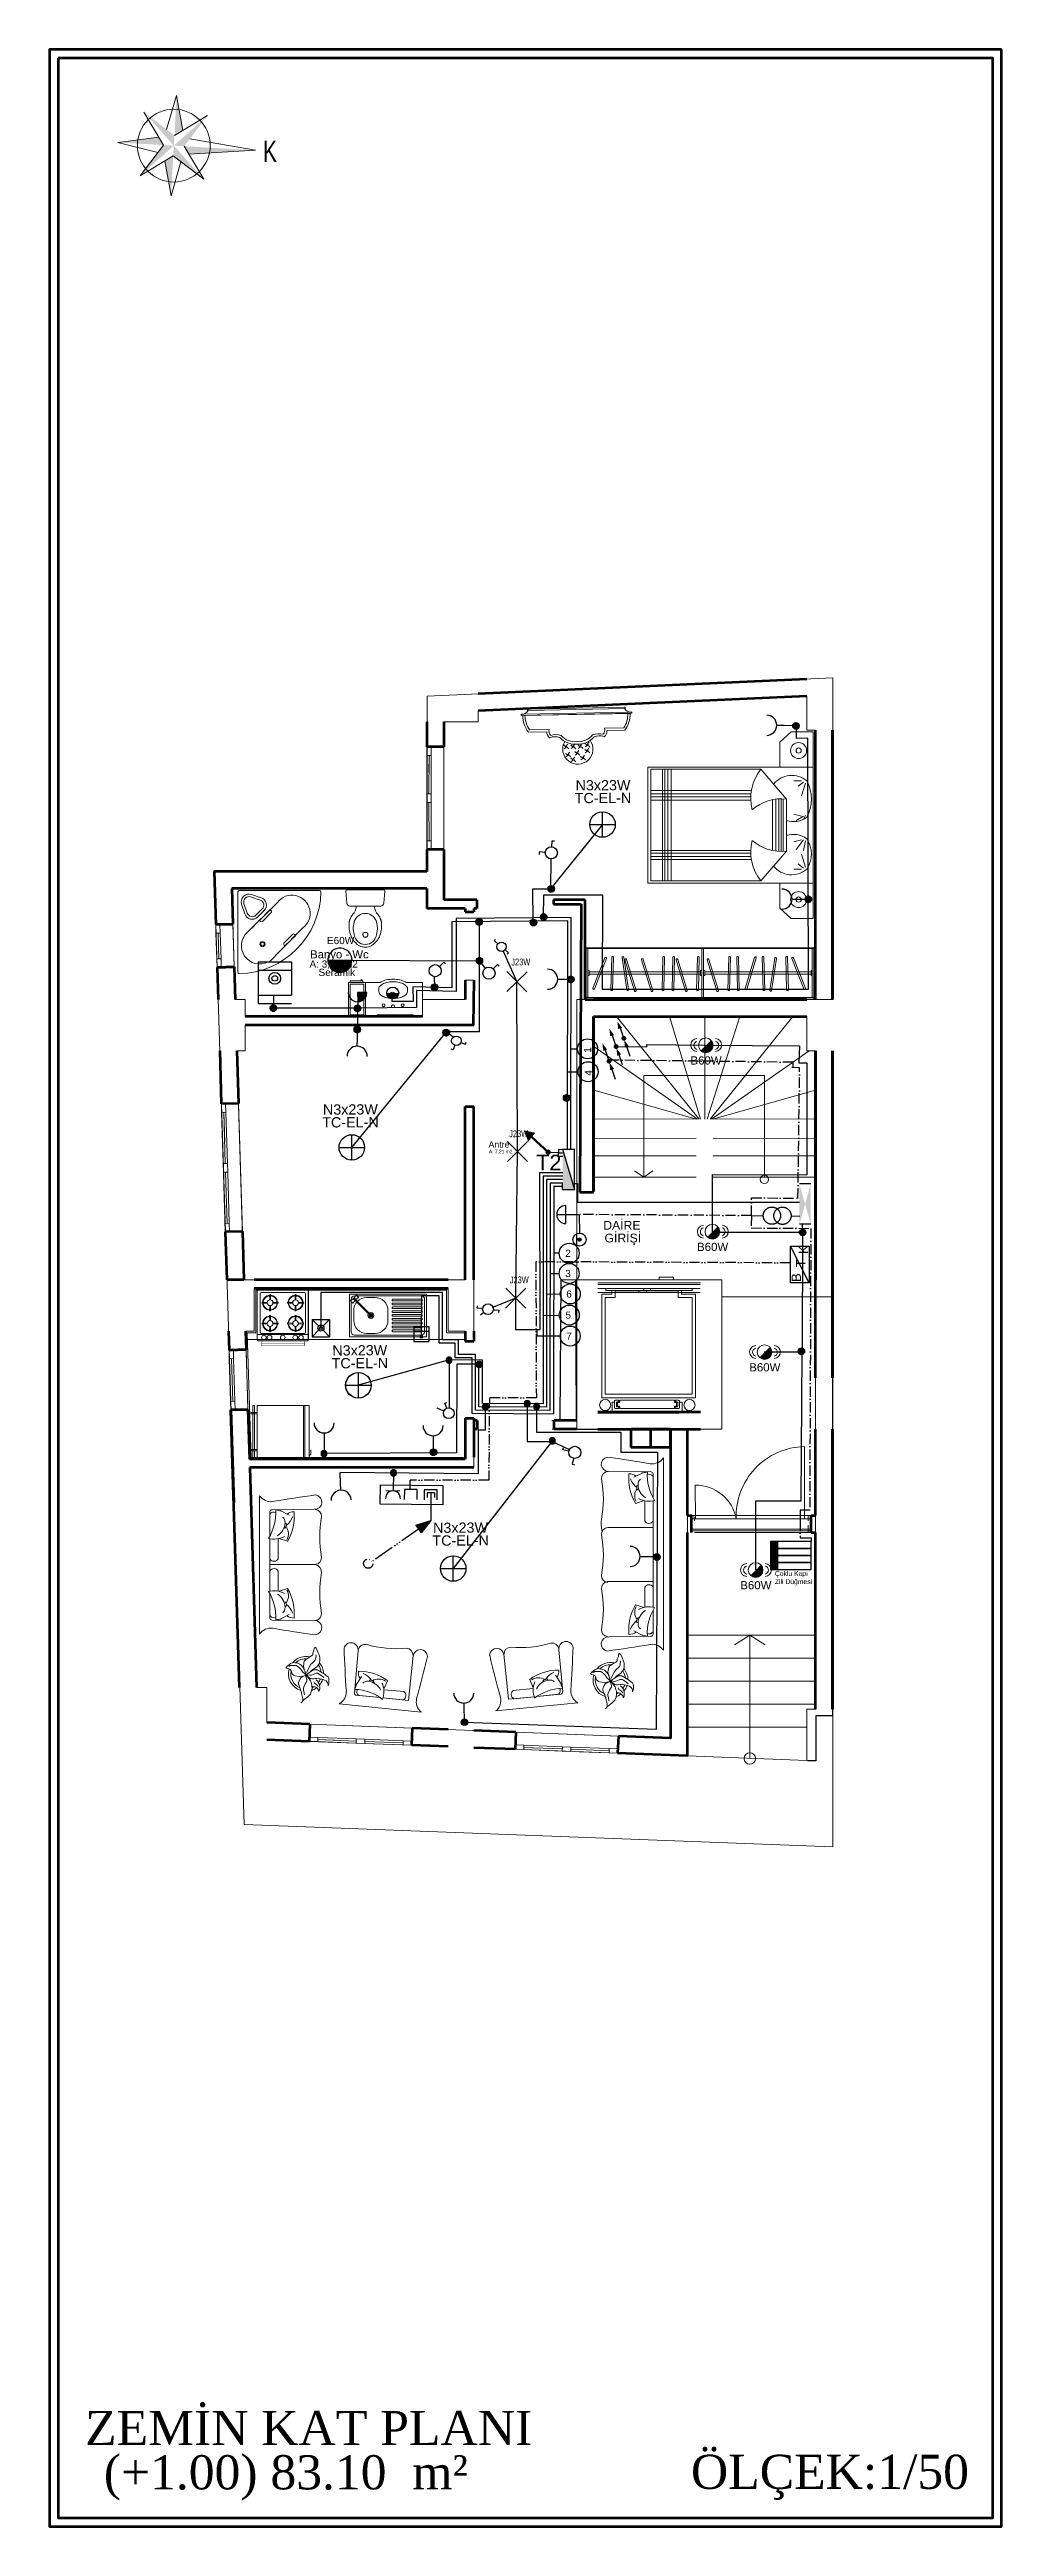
# Model space of a CAD drawing. Header units: millimetres. Extents: x -1335 to 33749, y 2338 to 5277.
# Drawn here: x 14125 to 15240, y 2377 to 5277 of the extents above; entities that cross this region are included whole.
import ezdxf
from ezdxf.enums import TextEntityAlignment as Align

# ---------------------------------------------------------------- set-up
doc = ezdxf.new("R2010")
doc.units = ezdxf.units.MM
for name, pattern in [('ACAD_ISO03W100', [30, 12, -18]), ('ACAD_ISO04W100', [30, 24, -3, 0, -3]), ('ACAD_ISO05W100', [37.5, 24, -3, 0.5, -3, 0.5, -3, 0.5, -3]), ('ACAD_ISO10W100', [18.5, 12, -3, 0.5, -3]), ('ACAD_ISO12W100', [21, 12, -3, 0, -3, 0, -3])]:
    doc.linetypes.add(name, pattern=pattern)
for name, color, linetype, lineweight in [('ANTET', 7, 'Continuous', 18), ('AYD-ARM', 1, 'Continuous', 20), ('DUVAR', 7, 'Continuous', 53), ('KOLON HATTI', 3, 'Continuous', 50), ('Linye-23', 220, 'Continuous', 25), ('MERDIVEN', 8, 'Continuous', 20), ('Model Birimi - Mahal', 7, 'Continuous', 18), ('PENCERE', 1, 'Continuous', 20), ('priz', 50, 'Continuous', 30), ('PRİZ', 140, 'Continuous', 30), ('SEMBOL', 51, 'Continuous', 0), ('TEF', 15, 'Continuous', 18), ('tefriş', 65, 'Continuous', 18), ('tefrişler', 134, 'Continuous', 9), ('telefon', 3, 'ACAD_ISO12W100', 30), ('YALıTıM', 7, 'Continuous', 18), ('YESIL', 74, 'Continuous', 18), ('YYM', 20, 'Continuous', 20), ('ışık', 1, 'Continuous', 50), ('ışık LINYE', 1, 'Continuous', 30)]:
    doc.layers.add(name, color=color, linetype=linetype, lineweight=lineweight)
for name, color, linetype in [('eleman', 2, 'Continuous'), ('LAMBA YAZI', 51, 'Continuous'), ('televizyon', 4, 'ACAD_ISO05W100'), ('ZİL', 140, 'ACAD_ISO04W100')]:
    doc.layers.add(name, color=color, linetype=linetype)
doc.layers.add('Yapısal - Birleşik_Kalem_No__161', color=7, linetype='Continuous', lineweight=13, true_color=0x6a6a6a)
doc.layers.get('TEF').off()
doc.styles.add('1', font='times.ttf')
doc.styles.add('LAMBA', font='arial.ttf', dxfattribs={"height": 12})
doc.styles.add('OLUŞTURULMUŞ_STİL_1', font='arial.ttf')
doc.styles.get("Standard").update_dxf_attribs({"font": 'arial.ttf'})
doc.styles.add('STYLE1', font='arial.ttf', dxfattribs={"width": 0.6})

msp = doc.modelspace()

# ---------------------------------------------------------------- texts
msp.add_text('T2', height=18.13).set_placement((14695.2, 3964.6))
at = {"style": 'STYLE1'}
for s, p in [('T', (15010.5, 3850.9)), ('K', (15013.5, 3866.5)), ('B', (15005.2, 3833.8))]:
    msp.add_text(s, height=11, rotation=90, dxfattribs=at).set_placement(p)
at = {"char_height": 16.706, "width": 61.05, "attachment_point": 5, "rotation": 90}
for s, insert in [('{\\H0.5x;\\C1;1}', (14755.5, 4105.3)), ('{\\H0.5x;\\C1;4}', (14756.2, 4078.6))]:
    msp.add_mtext(s, dxfattribs=dict(at, insert=insert))
at = {"char_height": 16.706, "width": 61.05, "attachment_point": 5}
for s, insert in [('{\\H0.5x;\\C1;2}', (14732.5, 3867.3)), ('{\\H0.5x;\\C1;3}', (14732.5, 3843.7)), ('{\\H0.5x;\\C1;5}', (14732.7, 3794.9)), ('{\\H0.5x;\\C1;6}', (14733.7, 3819.6)), ('{\\H0.5x;\\C1;7}', (14733.7, 3770.4))]:
    msp.add_mtext(s, dxfattribs=dict(at, insert=insert))
at = {"layer": 'ANTET', "color": 71, "linetype": 'Continuous', "width": 0.7}
msp.add_text('K', height=25, rotation=0.1304, dxfattribs=at).set_placement((14375.4, 5144.8))
at = {"layer": 'LAMBA YAZI', "style": 'LAMBA'}
for s, height, rotation, p in [('N3x23W ', 12, 0.3049, (14775.8, 4409.4)), ('TC-EL-N ', 12, 0.3049, (14775.8, 4394.4)), ('E60W ', 8.4, 359.9993, (14467.8, 4229.3)), ('N3x23W ', 12, 0.3049, (14480, 4029.8)), ('TC-EL-N ', 12, 0.3049, (14480.1, 4014.8)), ('TC-EL-N ', 12, 0.3049, (14491.1, 3732.8)), ('N3x23W ', 12, 0.3049, (14491, 3747.8)), ('N3x23W ', 12, 0.3049, (14609, 3540.2)), ('TC-EL-N ', 12, 0.3049, (14609.1, 3525.2))]:
    msp.add_text(s, height=height, rotation=rotation, dxfattribs=at).set_placement(p, align=Align.CENTER)
for p in [(14896, 4088.3), (14903.7, 3870.1), (14964.8, 3729.1), (14954.3, 3474)]:
    msp.add_text('B60W ', height=9.6, dxfattribs=at).set_placement(p, align=Align.CENTER)
at = {"layer": 'Linye-23', "color": 7, "lineweight": 25, "insert": (14974.7, 3495.3), "char_height": 5.67, "attachment_point": 1}
msp.add_mtext_dynamic_manual_height_columns('{\\fArial|b0|i0|c238|p34;Çoklu Kapı \\PZili Düğmesi}', width=90.275, gutter_width=28.4, heights=[0], dxfattribs=at)
at = {"layer": 'Model Birimi - Mahal', "style": 'STYLE1'}
for s, p in [('DAİRE', (14773.7, 3895)), ('GİRİŞİ', (14775.2, 3880.1))]:
    msp.add_text(s, height=10.24, dxfattribs=at).set_placement(p)
at = {"layer": 'Model Birimi - Mahal', "color": 161, "linetype": 'Continuous', "lineweight": 25, "rotation": 359.996, "style": 'OLUŞTURULMUŞ_STİL_1'}
for s, insert, char_height, attachment_point in [('{\\fArial|b0|i0|c186|p34;A: }3{\\fArial|b0|i0|c186|p34;,}83{\\fArial|b0|i0|c186|p34; m2}', (14486.3, 4210.2), 8.36, 3), ('Banyo - Wc{\\fArial|b0|i0|c186|p34;  }', (14430.5, 4222.1), 9.495, 1), ('Seramik', (14483.2, 4200.4), 8.36, 3), ('Antre{\\fArial|b0|i0|c186|p34;  }', (14663.9, 3998.4), 7.346, 3), ('{\\fArial|b0|i0|c186|p34;A: }7,21 {\\fArial|b0|i0|c186|p34;m2}', (14667.4, 3988.6), 4.075, 3)]:
    msp.add_mtext(s, dxfattribs=dict(at, insert=insert, char_height=char_height, attachment_point=attachment_point))
at = {"layer": 'SEMBOL', "width": 0.75}
for p in [(14666.1, 4204.2), (14663.6, 4003.2), (14664.3, 3832.1)]:
    msp.add_text('J23W', height=8, rotation=0.9174, dxfattribs=at).set_placement(p)
at = {"layer": 'YYM', "style": '1'}
for s, p in [('ZEMİN KAT PLANI ', (14167, 2472.2)), ('  ÖLÇEK:1/50', (14846.2, 2420.9)), (' (+1.00) 83.10  m²', (14173.8, 2420.3))]:
    msp.add_text(s, height=40, dxfattribs=at).set_placement(p)

# ---------------------------------------------------------------- blocks, each defined once
blk = doc.blocks.new('16')
blk.add_line((1366.7, 587.3), (1370, 590.6))
for points in [[(1347.3, 596.8, 0.414214), (1346.6, 596.1), (1346.6, 549.6, 0.418871), (1347.3, 548.8, 0.404945), (1394.6, 596.1, 0.418871), (1393.8, 596.8)], [(1350.7, 583.4, 0.557537), (1358.1, 581.6), (1361.9, 585.4, 0.557537), (1360.1, 592.8), (1354.5, 594.7, 0.618034), (1348.8, 589)], [(1352.1, 583.9, 0.557537), (1357.1, 582.7), (1360.8, 586.4, 0.557537), (1359.6, 591.4), (1354, 593.3, 0.618034), (1350.2, 589.5)], [(1357.6, 578.2), (1358.1, 577.7, 0.414214), (1359.5, 577.7), (1364.3, 582.5, 0.414214), (1364.3, 583.9), (1363.8, 584.4)], [(1372.5, 563.4), (1371.9, 563.9, -0.414214), (1371.9, 565.3), (1376.7, 570.1, -0.414214), (1378.1, 570.1), (1378.6, 569.6)]]:
    blk.add_lwpolyline(points, format="xyb", close=True)
blk.add_lwpolyline([(1381.6, 572.5), (1386.9, 577.8, 0.873035), (1372, 592.6), (1353.4, 574, 1.142857), (1368.2, 559.2), (1381.6, 572.5)], format="xyb")
for radius in [1.5, 1]:
    blk.add_circle((1377.5, 582.6), radius)
blk = doc.blocks.new('15')
for p, q in [((557.1, 835.8), (557.1, 878.1)), ((558.8, 879.7), (572.6, 878.5)), ((576, 874.9), (576, 839.1)), ((576, 867.5), (577.8, 867.8)), ((577.8, 867.8), (579.2, 868.1)), ((579.2, 868.1), (580.5, 868.5)), ((580.5, 868.5), (581.5, 868.8)), ((581.5, 868.8), (582.4, 869.2)), ((582.4, 869.2), (583.1, 869.6)), ((583.1, 869.6), (583.7, 870)), ((583.7, 870), (584.2, 870.3)), ((584.2, 870.3), (584.7, 870.7)), ((584.7, 870.7), (585.1, 871)), ((585.1, 871), (585.6, 871.3)), ((585.6, 871.3), (586, 871.6)), ((586, 871.6), (586.4, 871.9)), ((586.4, 871.9), (586.7, 872.2)), ((586.7, 872.2), (587.1, 872.4)), ((587.1, 872.4), (587.5, 872.7)), ((587.5, 872.7), (587.9, 872.9)), ((587.9, 872.9), (588.3, 873.2)), ((588.3, 873.2), (588.7, 873.4)), ((588.7, 873.4), (589.1, 873.7)), ((589.1, 873.7), (589.5, 873.9)), ((589.5, 873.9), (589.9, 874.1)), ((589.9, 874.1), (590.3, 874.3)), ((590.3, 874.3), (590.7, 874.5)), ((590.7, 874.5), (591.1, 874.7)), ((591.1, 874.7), (591.4, 874.8)), ((591.4, 874.8), (591.8, 875)), ((591.8, 875), (592.2, 875.1)), ((592.2, 875.1), (592.6, 875.2)), ((592.6, 875.2), (593, 875.4)), ((593, 875.4), (593.5, 875.4)), ((593.5, 875.4), (593.9, 875.5)), ((593.9, 875.5), (594.3, 875.6)), ((594.3, 875.6), (594.8, 875.7)), ((594.8, 875.7), (595.3, 875.7)), ((595.3, 875.7), (595.8, 875.8)), ((595.8, 875.8), (596.3, 875.8)), ((596.3, 875.8), (596.8, 875.8)), ((596.8, 875.8), (597.3, 875.8)), ((597.3, 875.8), (597.8, 875.9)), ((597.8, 875.9), (598.3, 875.9)), ((598.3, 875.9), (598.8, 875.9)), ((598.8, 875.9), (599.3, 875.9)), ((599.3, 875.9), (599.8, 875.9)), ((599.8, 875.9), (600.4, 875.8)), ((600.4, 875.8), (601, 875.8)), ((601, 875.8), (601.6, 875.7)), ((601.6, 875.7), (602.3, 875.7)), ((602.3, 875.7), (603.1, 875.6)), ((603.1, 875.6), (604, 875.5)), ((604, 875.5), (604.9, 875.3)), ((604.9, 875.3), (605.9, 875.1)), ((605.9, 875.1), (606.9, 874.9)), ((606.9, 874.9), (608, 874.6)), ((608, 874.6), (609.1, 874.3)), ((609.1, 874.3), (610.3, 873.9)), ((610.3, 873.9), (611.6, 873.4)), ((611.6, 873.4), (612.8, 872.8)), ((612.8, 872.8), (614.2, 872)), ((614.2, 872), (615.6, 871)), ((615.6, 871), (617.1, 869.7)), ((617.1, 869.7), (618.8, 868.1)), ((618.8, 868.1), (620.5, 866.2)), ((620.5, 866.2), (622.3, 863.8)), ((572.6, 835.4), (558.8, 834.3)), ((576, 846.5), (577.8, 846.2)), ((577.8, 846.2), (579.2, 845.8)), ((579.2, 845.8), (580.5, 845.5)), ((580.5, 845.5), (581.5, 845.1)), ((581.5, 845.1), (582.4, 844.7)), ((582.4, 844.7), (583.1, 844.3)), ((583.1, 844.3), (583.7, 844)), ((583.7, 844), (584.2, 843.6)), ((584.2, 843.6), (584.7, 843.2)), ((584.7, 843.2), (585.1, 842.9)), ((585.1, 842.9), (585.6, 842.6)), ((585.6, 842.6), (586, 842.3)), ((586, 842.3), (586.4, 842.1)), ((586.4, 842.1), (586.7, 841.8)), ((586.7, 841.8), (587.1, 841.5)), ((587.1, 841.5), (587.5, 841.3)), ((587.5, 841.3), (587.9, 841)), ((587.9, 841), (588.3, 840.8)), ((588.3, 840.8), (588.7, 840.5)), ((588.7, 840.5), (589.1, 840.3)), ((589.1, 840.3), (589.5, 840.1)), ((589.5, 840.1), (589.9, 839.8)), ((589.9, 839.8), (590.3, 839.6)), ((590.3, 839.6), (590.7, 839.4)), ((590.7, 839.4), (591.1, 839.3)), ((591.1, 839.3), (591.4, 839.1)), ((591.4, 839.1), (591.8, 838.9)), ((591.8, 838.9), (592.2, 838.8)), ((592.2, 838.8), (592.6, 838.7)), ((592.6, 838.7), (593, 838.6)), ((593, 838.6), (593.5, 838.5)), ((593.5, 838.5), (593.9, 838.4)), ((593.9, 838.4), (594.3, 838.3)), ((594.3, 838.3), (594.8, 838.3)), ((594.8, 838.3), (595.3, 838.2)), ((595.3, 838.2), (595.8, 838.2)), ((595.8, 838.2), (596.3, 838.1)), ((596.3, 838.1), (596.8, 838.1)), ((596.8, 838.1), (597.3, 838.1)), ((597.3, 838.1), (597.8, 838.1)), ((597.8, 838.1), (598.3, 838.1)), ((598.3, 838.1), (598.8, 838.1)), ((598.8, 838.1), (599.3, 838.1)), ((599.3, 838.1), (599.8, 838.1)), ((599.8, 838.1), (600.4, 838.1)), ((600.4, 838.1), (601, 838.1)), ((601, 838.1), (601.6, 838.2)), ((601.6, 838.2), (602.3, 838.3)), ((602.3, 838.3), (603.1, 838.3)), ((603.1, 838.3), (604, 838.5)), ((604, 838.5), (604.9, 838.6)), ((604.9, 838.6), (605.9, 838.8)), ((605.9, 838.8), (606.9, 839)), ((606.9, 839), (608, 839.3)), ((607.6, 859.7), (607.4, 859.6)), ((607.4, 854.4), (607.6, 854.3)), ((607.7, 859.7), (607.6, 859.7)), ((607.6, 854.3), (607.7, 854.3)), ((607.9, 859.8), (607.7, 859.7)), ((607.7, 854.3), (607.9, 854.2)), ((608.1, 859.8), (607.9, 859.8)), ((607.9, 854.2), (608.1, 854.2)), ((608, 839.3), (609.1, 839.6)), ((608.3, 859.9), (608.1, 859.8)), ((608.1, 854.2), (608.3, 854.2)), ((608.5, 859.9), (608.3, 859.9)), ((608.3, 854.2), (608.5, 854.1)), ((608.8, 859.9), (608.5, 859.9)), ((608.5, 854.1), (608.8, 854.1)), ((609, 859.9), (608.8, 859.9)), ((608.8, 854.1), (609, 854.1)), ((609.2, 859.9), (609, 859.9)), ((609, 854.1), (609.2, 854.1)), ((609.1, 839.6), (610.3, 840.1)), ((609.3, 859.9), (609.2, 859.9)), ((609.2, 854.1), (609.3, 854.1)), ((609.5, 859.9), (609.3, 859.9)), ((609.3, 854.1), (609.5, 854.1)), ((609.7, 859.9), (609.5, 859.9)), ((609.5, 854.1), (609.7, 854.1)), ((609.9, 859.8), (609.7, 859.9)), ((609.7, 854.1), (609.9, 854.2)), ((610, 859.8), (609.9, 859.8)), ((609.9, 854.2), (610, 854.2)), ((610.2, 859.8), (610, 859.8)), ((610, 854.2), (610.2, 854.3)), ((610.3, 859.7), (610.2, 859.8)), ((610.2, 854.3), (610.3, 854.3)), ((610.5, 859.6), (610.3, 859.7)), ((610.3, 854.3), (610.5, 854.4)), ((610.3, 840.1), (611.6, 840.5)), ((610.6, 859.6), (610.5, 859.6)), ((610.5, 854.4), (610.6, 854.4)), ((610.8, 859.5), (610.6, 859.6)), ((610.6, 854.4), (610.8, 854.5)), ((610.9, 859.4), (610.8, 859.5)), ((610.8, 854.5), (610.9, 854.6)), ((611, 859.4), (610.9, 859.4)), ((610.9, 854.6), (611, 854.7)), ((611.2, 859.3), (611, 859.4)), ((611, 854.7), (611.2, 854.7)), ((611.3, 859.2), (611.2, 859.3)), ((611.2, 854.7), (611.3, 854.8)), ((611.4, 859.1), (611.3, 859.2)), ((611.3, 854.8), (611.4, 854.9)), ((611.5, 859), (611.4, 859.1)), ((611.4, 854.9), (611.5, 855)), ((611.6, 858.9), (611.5, 859)), ((611.5, 855), (611.6, 855.2)), ((611.7, 858.7), (611.6, 858.9)), ((611.6, 855.2), (611.7, 855.3)), ((611.6, 840.5), (612.8, 841.2)), ((611.8, 858.6), (611.7, 858.7)), ((611.7, 855.3), (611.8, 855.4)), ((611.9, 858.5), (611.8, 858.6)), ((611.8, 855.4), (611.9, 855.5)), ((612, 858.4), (611.9, 858.5)), ((611.9, 855.5), (612, 855.6)), ((612, 858.2), (612, 858.4)), ((612.1, 858.1), (612, 858.2)), ((612, 855.8), (612.1, 855.9)), ((612, 855.6), (612, 855.8)), ((612.2, 858), (612.1, 858.1)), ((612.1, 855.9), (612.2, 856)), ((612.2, 857.8), (612.2, 858)), ((612.3, 857.7), (612.2, 857.8)), ((612.2, 856.2), (612.3, 856.3)), ((612.2, 856), (612.2, 856.2)), ((612.3, 857.6), (612.3, 857.7)), ((612.3, 857.4), (612.3, 857.6)), ((612.3, 857.3), (612.3, 857.4)), ((612.4, 857.1), (612.3, 857.3)), ((612.3, 856.7), (612.4, 856.9)), ((612.3, 856.6), (612.3, 856.7)), ((612.3, 856.4), (612.3, 856.6)), ((612.3, 856.3), (612.3, 856.4)), ((612.4, 857), (612.4, 857.1)), ((612.4, 856.9), (612.4, 857)), ((612.8, 841.2), (614.2, 841.9)), ((614.2, 841.9), (615.6, 842.9)), ((615.6, 842.9), (617.1, 844.2)), ((617.1, 844.2), (618.8, 845.8)), ((618.8, 845.8), (620.5, 847.7)), ((620.5, 847.7), (622.3, 850.1))]:
    blk.add_line(p, q)
for centre, radius, start, end in [((558.7, 878.1), 1.58, 85.2364, 180), ((572.3, 874.9), 3.68, 0, 85.2364), ((598.2, 857), 13.6, 113.1334, 246.8666), ((601.8, 843.6), 27.4, 74.7335, 109.1492), ((607.5, 857), 13.1, 276.9435, 83.0565), ((606.1, 857), 17.6, 337.0686, 22.9314), ((558.7, 835.8), 1.58, 180, 274.7636), ((572.3, 839.1), 3.68, 274.7636, 0), ((601.8, 870.4), 27.4, 250.8508, 285.2665), ((611.7, 857), 5, 148.2253, 211.7747)]:
    blk.add_arc(centre, radius, start, end)
blk = doc.blocks.new('sHŞLMxgb')
at = {"layer": 'tefriş'}
for p, q in [((73389.1, -69024.7), (73409.1, -69024.7)), ((73389.1, -69064.7), (73389.1, -69024.7)), ((73391.1, -69022.7), (73406.1, -69022.7)), ((73391.1, -69022.7), (73391.1, -69024.7)), ((73404.9, -69021.6), (73403.9, -69021.6)), ((73403.9, -69022.7), (73403.9, -69022.2)), ((73404.9, -69022.2), (73404.9, -69022.7)), ((73406.1, -69022.7), (73406.1, -69024.7)), ((73409.1, -69024.7), (73409.1, -69064.7)), ((73409.1, -69024.7), (73426.3, -69024.7)), ((73409.1, -69024.7), (73409.1, -69064.7)), ((73473.1, -69024.7), (73456.5, -69024.7)), ((73475.9, -69024.7), (73473.1, -69024.7)), ((73475.9, -69064.7), (73475.9, -69024.7)), ((73409.1, -69064.7), (73389.1, -69064.7)), ((73473.1, -69064.7), (73409.1, -69064.7)), ((73464.9, -69062.7), (73422.9, -69062.7)), ((73422.9, -69062.7), (73422.9, -69064.7)), ((73464.9, -69062.7), (73464.9, -69064.7)), ((73473.1, -69064.7), (73475.9, -69064.7))]:
    blk.add_line(p, q, dxfattribs=at)
blk.add_lwpolyline([(73391.1, -69026.7), (73407.1, -69026.7), (73407.1, -69062.7), (73391.1, -69062.7)], close=True, dxfattribs=at)
blk.add_lwpolyline([(73441.4, -69023.8, 0.056622), (73434.1, -69024.6, 0.07036), (73428.8, -69026.7, 0.106157), (73425.2, -69029.8, 0.161829), (73424.5, -69031.9, 0.081292), (73425.4, -69037.8, 0.09649), (73428.8, -69040.6, 0.07036), (73434.1, -69042.6, 0.056622), (73441.4, -69043.4, 0.056622), (73448.7, -69042.6, 0.07036), (73454, -69040.6, 0.09649), (73457.4, -69037.8, 0.081292), (73458.3, -69031.9, 0.161829), (73457.6, -69029.8, 0.106157), (73454, -69026.7, 0.07036), (73448.7, -69024.6, 0.056622)], format="xyb", close=True, dxfattribs=at)
blk.add_lwpolyline([(73456.5, -69024.7, 0.020465), (73455.5, -69024, 0.07036), (73449.4, -69021.7, 0.056622), (73441.4, -69020.8, 0.056622), (73433.4, -69021.7, 0.07036), (73427.3, -69024, 0.020465), (73426.3, -69024.7, 0.020465)], format="xyb", dxfattribs=at)
for centre, radius, start, end in [((73403.9, -69021.9), 0.3, 89.9132, 269.8989), ((73404.9, -69021.9), 0.3, 270.1011, 90.0868), ((73440.7, -69039), 3, 89.2275, 270.7725), ((73440.7, -69039), 1.5, 88.4548, 271.5452), ((73440.8, -69039), 3, 269.2275, 90.7725), ((73440.8, -69039), 1.5, 268.4548, 91.5452), ((73430.3, -69051.4), 1.75, 93.3086, 266.6914), ((73430.1, -69051.4), 1.75, 273.3086, 86.6914), ((73441.3, -69052.6), 1.75, 90, 270), ((73441.3, -69052.6), 1.75, 86.4664, 273.5336), ((73441.4, -69052.6), 1.75, 270, 90), ((73441.4, -69052.6), 1.75, 270, 90), ((73452.6, -69051.4), 1.75, 93.3086, 266.6914), ((73452.4, -69051.4), 1.75, 273.3086, 86.6914)]:
    blk.add_arc(centre, radius, start, end, dxfattribs=at)
blk = doc.blocks.new('ASJ')
at = {"layer": 'tefrişler'}
for p, q in [((7322.1, 5737.5), (7335.3, 5749.7)), ((7335.3, 5749.7), (7361.2, 5749.7)), ((7361.2, 5643.7), (7361.2, 5749.7)), ((7322.1, 5708.2), (7322.1, 5737.5)), ((7361.2, 5708.2), (7167.5, 5708.2)), ((7167.5, 5708.2), (7167.5, 5643.7)), ((7171.2, 5705.7), (7299.9, 5705.7)), ((7299.9, 5705.7), (7171.2, 5705.7)), ((7171.2, 5574.9), (7171.2, 5705.7)), ((7171.2, 5705.7), (7171.2, 5644)), ((7185, 5705.7), (7185, 5644)), ((7187.5, 5705.7), (7187.5, 5644)), ((7191.2, 5705.7), (7191.2, 5644)), ((7195, 5705.7), (7195, 5644)), ((7329.9, 5670.8), (7299.9, 5705.7)), ((7329.9, 5670.8), (7314.8, 5688.4)), ((7347.4, 5692), (7338.7, 5692)), ((7349.9, 5690.7), (7343.7, 5685.7)), ((7352.4, 5689.5), (7347.4, 5674.5)), ((7288.9, 5680.8), (7171.2, 5680.8)), ((7288.4, 5677), (7171.2, 5677)), ((7288.2, 5673.3), (7171.2, 5673.3)), ((7288.2, 5670.2), (7171.2, 5670.2)), ((7313.7, 5670), (7313.7, 5644)), ((7317.4, 5670.7), (7317.4, 5644)), ((7321.2, 5671), (7321.2, 5644)), ((7323.7, 5671.1), (7323.7, 5644)), ((7326.2, 5671), (7326.2, 5644)), ((7329.9, 5670.8), (7329.9, 5644)), ((7329.9, 5652.6), (7329.9, 5670.8)), ((7347.4, 5657.6), (7338.7, 5660.1)), ((7349.9, 5657.6), (7341.2, 5668.8)), ((7352.4, 5658.8), (7349.9, 5670.1)), ((7167.5, 5572.4), (7167.5, 5643.7)), ((7171.2, 5574.9), (7171.2, 5644)), ((7185, 5574.9), (7185, 5644)), ((7187.5, 5574.9), (7187.5, 5644)), ((7191.2, 5574.9), (7191.2, 5644)), ((7195, 5574.9), (7195, 5644)), ((7313.7, 5610.6), (7313.7, 5644)), ((7317.4, 5610), (7317.4, 5644)), ((7321.2, 5609.6), (7321.2, 5644)), ((7323.7, 5609.6), (7323.7, 5644)), ((7326.2, 5609.6), (7326.2, 5644)), ((7329.9, 5644), (7329.9, 5609.9)), ((7329.9, 5634.8), (7329.9, 5609.9)), ((7347.4, 5629.9), (7338.7, 5627.4)), ((7349.9, 5629.9), (7341.2, 5634.9)), ((7352.4, 5628.6), (7349.9, 5633.6)), ((7361.2, 5643.7), (7361.2, 5531)), ((7288.2, 5611.1), (7171.2, 5611.1)), ((7288.2, 5607.4), (7171.2, 5607.4)), ((7288.4, 5603.6), (7171.2, 5603.6)), ((7288.9, 5599.9), (7171.2, 5599.9)), ((7329.9, 5609.9), (7299.9, 5574.9)), ((7329.9, 5609.9), (7314.8, 5592.3)), ((7352.4, 5591.2), (7347.4, 5606.1)), ((7361.2, 5572.4), (7167.5, 5572.4)), ((7299.9, 5574.9), (7171.2, 5574.9)), ((7171.2, 5574.9), (7299.9, 5574.9)), ((7322.1, 5572.4), (7322.1, 5543.2)), ((7347.4, 5588.7), (7338.7, 5588.7)), ((7349.9, 5589.9), (7343.7, 5594.9)), ((7322.1, 5543.2), (7335.3, 5531)), ((7335.3, 5531), (7361.2, 5531))]:
    blk.add_line(p, q, dxfattribs=at)
for centre, radius in [((7344.2, 5727.5), 9.4), ((7344.2, 5727.5), 3.05), ((7344.2, 5553.1), 9.4), ((7344.2, 5553.1), 3.05)]:
    blk.add_circle(centre, radius, dxfattribs=at)
for centre, radius, start, end in [((7342.4, 5672), 54.2, 141.5224, 194.6848), ((7336, 5671.3), 27.2, 49.5781, 141.0673), ((7327.8, 5674.2), 31.4, 325.4341, 34.5659), ((7324.1, 5619.2), 51.9, 83.5301, 131.1562), ((7338.3, 5676.7), 25.5, 250.8425, 307.0909), ((7338.3, 5610.8), 25.5, 52.9091, 109.1575), ((7315.9, 5609.9), 43.4, 330.7029, 29.2971), ((7342.4, 5608.6), 54.2, 165.3152, 218.4776), ((7324.1, 5661.4), 51.9, 228.8438, 276.4699), ((7336, 5609.4), 27.2, 218.9327, 310.4219)]:
    blk.add_arc(centre, radius, start, end, dxfattribs=at)
blk = doc.blocks.new('aSDŞFJL')
at = {"layer": 'tefrişler'}
for p, q in [((66371.1, -97273.2), (66385.2, -97273.2)), ((66446.4, -97273.2), (66432.2, -97273.2)), ((66451.5, -97286.4), (66365.9, -97286.4)), ((66451.5, -97287.3), (66366, -97287.3)), ((66366.7, -97286.3), (66450.7, -97286.3)), ((66446.3, -97290.2), (66371.1, -97290.2)), ((66446.3, -97291.2), (66371.1, -97291.2)), ((66371.9, -97275.1), (66387.1, -97275.1)), ((66445.5, -97275.1), (66430.3, -97275.1))]:
    blk.add_line(p, q, dxfattribs=at)
for centre in [(66404.4, -97252.3), (66411.9, -97251.2), (66415.9, -97255), (66400.6, -97262.4), (66400.9, -97257.8), (66406.2, -97261.4), (66408.7, -97256.2), (66411.7, -97261.3), (66417.2, -97261.4)]:
    blk.add_circle(centre, 0.588, dxfattribs=at)
for centre, radius, start, end in [((66408.2, -97259.3), 11.8, 328.9395, 213.9516), ((66404.8, -97249.4), 2.67, 208.173, 252.3833), ((66400.5, -97250.9), 4.22, 306.6412, 331.2281), ((66407.1, -97253.2), 2.7, 114.4188, 151.3514), ((66404.7, -97254), 1.52, 12.1914, 80.2895), ((66409.1, -97253.2), 2.67, 208.173, 252.3833), ((66411.4, -97257), 2.7, 114.4188, 151.3514), ((66412.3, -97248.2), 2.67, 208.173, 252.3833), ((66408.1, -97249.7), 4.22, 306.6412, 331.2281), ((66414.7, -97252.1), 2.7, 114.4188, 151.3514), ((66412.3, -97252.8), 1.52, 12.1914, 80.2895), ((66416.3, -97252), 2.67, 208.173, 252.3833), ((66418.6, -97255.8), 2.7, 114.4188, 151.3514), ((66416.2, -97256.6), 1.52, 12.1914, 80.2895), ((66388.6, -97286.3), 21.8, 143.204, 180.0676), ((66390.5, -97272.9), 5.33, 123.8864, 182.793), ((66392.2, -97273.8), 5.27, 140.3542, 194.3906), ((66391.5, -97257.7), 11.6, 250.0788, 289.9212), ((66391.8, -97257.8), 13.1, 253.937, 291.0832), ((66407.2, -97278.7), 15.6, 84.5098, 139.3308), ((66407.3, -97279), 14, 83.8812, 140.3812), ((66401.1, -97259.4), 2.67, 208.173, 252.3833), ((66401.3, -97254.8), 2.67, 208.173, 252.3833), ((66396.8, -97261), 4.22, 306.6412, 331.2281), ((66397, -97256.3), 4.22, 306.6412, 331.2281), ((66403.4, -97263.3), 2.7, 114.4188, 151.3514), ((66401, -97264.1), 1.52, 12.1914, 80.2895), ((66403.7, -97258.6), 2.7, 114.4188, 151.3514), ((66401.2, -97259.4), 1.52, 12.1914, 80.2895), ((66406.6, -97258.4), 2.67, 208.173, 252.3833), ((66402.3, -97259.9), 4.22, 306.6412, 331.2281), ((66408.9, -97262.2), 2.7, 114.4188, 151.3514), ((66406.5, -97263), 1.52, 12.1914, 80.2895), ((66404.8, -97254.7), 4.22, 306.6412, 331.2281), ((66410.1, -97279), 14, 39.6188, 96.1188), ((66410.2, -97278.7), 15.6, 40.6692, 95.4902), ((66409, -97257.8), 1.52, 12.1914, 80.2895), ((66412.1, -97258.3), 2.67, 208.173, 252.3833), ((66407.9, -97259.9), 4.22, 306.6412, 331.2281), ((66414.5, -97262.2), 2.7, 114.4188, 151.3514), ((66412, -97262.9), 1.52, 12.1914, 80.2895), ((66412, -97253.5), 4.22, 306.6412, 331.2281), ((66417.6, -97258.4), 2.67, 208.173, 252.3833), ((66413.4, -97259.9), 4.22, 306.6412, 331.2281), ((66420, -97262.2), 2.7, 114.4188, 151.3514), ((66417.5, -97263), 1.52, 12.1914, 80.2895), ((66425.6, -97257.8), 13.1, 248.9168, 286.063), ((66426, -97257.7), 11.6, 250.0788, 289.9212), ((66425.2, -97273.8), 5.27, 345.6094, 39.6458), ((66426.9, -97272.9), 5.33, 357.207, 56.1136), ((66428.9, -97286.3), 21.8, 359.9324, 36.796), ((66365.9, -97286.9), 0.478, 90.7177, 274.7796), ((66366.1, -97293.2), 5.91, 30.9883, 90.9448), ((66389.3, -97286.3), 20.7, 147.1989, 180.0504), ((66371.1, -97290.7), 0.478, 90.7177, 274.7796), ((66428.2, -97286.3), 20.7, 359.9496, 32.8011), ((66451.4, -97293.2), 5.91, 89.0552, 149.0117), ((66446.3, -97290.7), 0.478, 265.2204, 89.2823), ((66451.5, -97286.9), 0.478, 265.2204, 89.2823)]:
    blk.add_arc(centre, radius, start, end, dxfattribs=at)
blk = doc.blocks.new('asdfkn')
at = {"layer": 'tefrişler'}
for p, q in [((83174.3, -89718.7), (83174.3, -89719.7)), ((83439.1, -89719.7), (83174.3, -89719.7)), ((83175.3, -89719.7), (83175.3, -89776.7)), ((83308.7, -89719.7), (83308.7, -89776.7)), ((83308.7, -89719.7), (83308.7, -89776.7)), ((83310.7, -89719.7), (83310.7, -89776.7)), ((83310.7, -89719.7), (83310.7, -89776.7)), ((83438.1, -89776.7), (83438.1, -89719.7)), ((83439.1, -89719.7), (83439.1, -89718.7)), ((83176.8, -89745.2), (83175.3, -89745.2)), ((83176.8, -89751.2), (83175.3, -89751.2)), ((83176.8, -89745.2), (83176.8, -89751.2)), ((83307.2, -89746.7), (83176.8, -89746.7)), ((83307.2, -89749.7), (83176.8, -89749.7)), ((83307.2, -89745.2), (83307.2, -89751.2)), ((83307.2, -89745.2), (83308.7, -89745.2)), ((83307.2, -89751.2), (83308.7, -89751.2)), ((83312.2, -89745.2), (83310.7, -89745.2)), ((83312.2, -89751.2), (83310.7, -89751.2)), ((83312.2, -89745.2), (83312.2, -89751.2)), ((83436.6, -89746.7), (83312.2, -89746.7)), ((83436.6, -89749.7), (83312.2, -89749.7)), ((83436.6, -89745.2), (83436.6, -89751.2)), ((83436.6, -89745.2), (83438.1, -89745.2)), ((83436.6, -89751.2), (83438.1, -89751.2)), ((83173.3, -89776.7), (83440.1, -89776.7)), ((83223.5, -89776.7), (83223.5, -89778.7)), ((83309.7, -89776.7), (83309.7, -89778.7)), ((83309.7, -89776.7), (83309.7, -89778.7)), ((83401.9, -89776.7), (83401.9, -89778.7))]:
    blk.add_line(p, q, dxfattribs=at)
blk.add_lwpolyline([(83173.3, -89778.7), (83440.1, -89778.7), (83440.1, -89718.7), (83173.3, -89718.7)], close=True, dxfattribs=at)
for points in [[(83181.3, -89765.9, 0.414214), (83181.9, -89767.2, 0.414214), (83183.2, -89766.6), (83197.1, -89731.3, 0.414214), (83196.5, -89730, 0.414214), (83195.2, -89730.5)], [(83202.3, -89767.8, 0.414214), (83203.2, -89768.8, 0.414214), (83204.3, -89767.8), (83205.2, -89729.8, 0.414214), (83204.2, -89728.8, 0.414214), (83203.2, -89729.8)], [(83221, -89767.8, 0.414214), (83222.1, -89768.6, 0.414214), (83223, -89767.5), (83217.4, -89729.9, 0.414214), (83216.2, -89729.1, 0.414214), (83215.4, -89730.2)], [(83229.9, -89769.1, 0.414214), (83231.2, -89769.8, 0.414214), (83231.8, -89768.5), (83220.7, -89732.2, 0.414214), (83219.4, -89731.5, 0.414214), (83218.8, -89732.8)], [(83249.3, -89769.1, 0.414214), (83250.6, -89769.8, 0.414214), (83251.2, -89768.5), (83240.1, -89732.2, 0.414214), (83238.8, -89731.5, 0.414214), (83238.2, -89732.8)], [(83262.2, -89767.8, 0.414214), (83263.2, -89768.8, 0.414214), (83264.2, -89767.8), (83265.1, -89729.8, 0.414214), (83264.1, -89728.8, 0.414214), (83263.1, -89729.8)], [(83273.9, -89767.8, 0.414214), (83274.8, -89768.8, 0.414214), (83275.9, -89767.8), (83276.8, -89729.8, 0.414214), (83275.8, -89728.8, 0.414214), (83274.8, -89729.8)], [(83289.8, -89769.1, 0.414214), (83291, -89769.8, 0.414214), (83291.7, -89768.5), (83280.6, -89732.2, 0.414214), (83279.3, -89731.5, 0.414214), (83278.6, -89732.8)], [(83302.7, -89767.8, 0.414214), (83303.7, -89768.8, 0.414214), (83304.7, -89767.8), (83305.6, -89729.8, 0.414214), (83304.6, -89728.8, 0.414214), (83303.6, -89729.8)], [(83326.3, -89769.1, 0.414214), (83327.6, -89769.8, 0.414214), (83328.3, -89768.5), (83317.1, -89732.2, 0.414214), (83315.9, -89731.5, 0.414214), (83315.2, -89732.8)], [(83339.3, -89767.8, 0.414214), (83340.2, -89768.8, 0.414214), (83341.3, -89767.8), (83342.2, -89729.8, 0.414214), (83341.2, -89728.8, 0.414214), (83340.2, -89729.8)], [(83352.5, -89767.8, -0.414214), (83351.5, -89768.8, -0.414214), (83350.5, -89767.8), (83349.6, -89729.8, -0.414214), (83350.6, -89728.8, -0.414214), (83351.6, -89729.8)], [(83361.4, -89767, -0.414214), (83360.2, -89767.7, -0.414214), (83359.5, -89766.4), (83370.6, -89730.1, -0.414214), (83371.9, -89729.4, -0.414214), (83372.5, -89730.7)], [(83382.4, -89767.8, -0.414214), (83381.5, -89768.8, -0.414214), (83380.4, -89767.8), (83379.5, -89729.8, -0.414214), (83380.5, -89728.8, -0.414214), (83381.5, -89729.8)], [(83390.5, -89768.7, -0.414214), (83389.3, -89769.5, -0.414214), (83388.5, -89768.4), (83394.1, -89730.8, -0.414214), (83395.2, -89729.9, -0.414214), (83396.1, -89731.1)], [(83410.1, -89767.8, -0.414214), (83409.1, -89768.8, -0.414214), (83408.1, -89767.8), (83407.2, -89729.8, -0.414214), (83408.2, -89728.8, -0.414214), (83409.2, -89729.8)], [(83430.1, -89765.9, -0.414214), (83429.5, -89767.2, -0.414214), (83428.2, -89766.6), (83414.3, -89731.3, -0.414214), (83414.8, -89730, -0.414214), (83416.1, -89730.5)]]:
    blk.add_lwpolyline(points, format="xyb", close=True, dxfattribs=at)
blk = doc.blocks.new('daqwe')
at = {"layer": 'tefrişler'}
for p, q in [((110582.3, -78103.3), (110643.3, -78103.3)), ((110582.3, -78164.3), (110582.3, -78103.3)), ((110582.3, -78108.4), (110643.3, -78108.4)), ((110582.3, -78109.9), (110643.3, -78109.9)), ((110639.2, -78101.3), (110634.1, -78101.3)), ((110641.2, -78103.3), (110639.2, -78101.3)), ((110643.3, -78103.3), (110643.3, -78164.3)), ((110643.3, -78164.3), (110582.3, -78164.3)), ((110582.3, -78167.4), (110582.3, -78169.4)), ((110643.3, -78167.4), (110582.3, -78167.4)), ((110582.3, -78169.4), (110643.3, -78169.4)), ((110590.4, -78164.3), (110590.4, -78171.4)), ((110592, -78171.4), (110590.4, -78171.4)), ((110592, -78164.3), (110592, -78171.4)), ((110633.6, -78164.3), (110633.6, -78171.4)), ((110633.6, -78171.4), (110635.1, -78171.4)), ((110635.1, -78164.3), (110635.1, -78171.4)), ((110643.3, -78169.4), (110643.3, -78167.4))]:
    blk.add_line(p, q, dxfattribs=at)
blk = doc.blocks.new('Firin-1')
for p, q in [((-26.8, -49.8), (-26.8, -4.8)), ((-25.5, -3.4), (25, -3.4)), ((26.3, -4.8), (26.3, -49.8)), ((-30.3, -52.6), (29.7, -52.6)), ((25, -51.2), (-25.5, -51.2))]:
    blk.add_line(p, q)
at = {"color": 8}
for p, q in [((-24.6, -14.6), (-19.1, -15)), ((-24.6, -16), (-19.1, -15.7)), ((-15.9, -6), (-15.6, -11.5)), ((-15.9, -24.6), (-15.6, -19.2)), ((-14.6, -6), (-14.9, -11.5)), ((-14.6, -24.6), (-14.9, -19.2)), ((-5.9, -14.6), (-11.4, -15)), ((-5.9, -16), (-11.4, -15.7)), ((5.3, -14.6), (10.7, -15)), ((5.3, -16), (10.7, -15.7)), ((13.9, -6), (14.2, -11.5)), ((13.9, -24.6), (14.2, -19.2)), ((15.2, -6), (14.9, -11.5)), ((15.2, -24.6), (14.9, -19.2)), ((23.9, -14.6), (18.4, -15)), ((23.9, -16), (18.4, -15.7)), ((-24.6, -38.9), (-19.1, -39.2)), ((-24.6, -40.3), (-19.1, -39.9)), ((-15.9, -30.3), (-15.6, -35.7)), ((-15.9, -48.9), (-15.6, -43.4)), ((-14.6, -30.3), (-14.9, -35.7)), ((-14.6, -48.9), (-14.9, -43.4)), ((-5.9, -38.9), (-11.4, -39.2)), ((-5.9, -40.3), (-11.4, -39.9)), ((5.3, -39.1), (10.7, -39.4)), ((5.3, -40.4), (10.7, -40.1)), ((13.9, -30.4), (14.2, -35.9)), ((13.9, -49.1), (14.2, -43.6)), ((15.2, -30.4), (14.9, -35.9)), ((15.2, -49.1), (14.9, -43.6)), ((23.9, -39.1), (18.4, -39.4)), ((23.9, -40.4), (18.4, -40.1))]:
    blk.add_line(p, q, dxfattribs=at)
at = {"const_width": 1.36}
blk.add_lwpolyline([(29.7, -2.1), (29.7, -58, -0.414214), (27.7, -60), (-28.2, -60, -0.414214), (-30.3, -58), (-30.3, -2.1, -0.414214), (-28.2, 0), (27.7, 0, -0.414214)], format="xyb", close=True, dxfattribs=at)
at = {"color": 8, "const_width": 0.682}
for points in [[(-25.5, -61), (-25.5, -65.1)], [(-25.5, -63), (25, -63)], [(-24.8, -65.8), (24.3, -65.8)], [(25, -65.1), (25, -61)]]:
    blk.add_lwpolyline(points, dxfattribs=at)
for points in [[(-25.5, -65.1, 0.414214), (-24.8, -65.8, 0.414214)], [(24.3, -65.8, 0.414214), (25, -65.1, 0.414214)]]:
    blk.add_lwpolyline(points, format="xyb", dxfattribs=at)
at = {"color": 8}
for centre, radius in [((-15.3, -15.3), 3.41), ((14.6, -15.3), 3.41), ((-21.6, -56), 2.73), ((-15.3, -39.6), 3.41), ((-14.9, -56), 2.73), ((-0.3, -56), 2.73), ((14.6, -39.7), 3.41), ((15.2, -56), 2.73), ((21.8, -56), 2.73)]:
    blk.add_circle(centre, radius, dxfattribs=at)
for centre, start, end in [((-25.5, -4.8), 90, 180), ((25, -4.8), 0, 90), ((-25.5, -49.8), 180, 270), ((25, -49.8), 270, 0)]:
    blk.add_arc(centre, 1.36, start, end)
for centre, radius, start, end in [((-23.7, -15.3), 1.12, 142.346, 217.654), ((-15.3, -15.3), 8.86, 94.2199, 175.7801), ((-15.3, -15.3), 8.86, 184.2199, 265.7801), ((-15.3, -15.3), 8.18, 94.2736, 175.7264), ((-15.3, -15.3), 8.18, 184.2736, 265.7264), ((-19.3, -15.3), 0.415, 304.85, 55.15), ((-15.3, -6.9), 1.12, 52.346, 127.654), ((-15.3, -23.8), 1.12, 232.346, 307.654), ((-15.3, -11.2), 0.415, 214.85, 325.15), ((-15.3, -19.4), 0.415, 34.85, 145.15), ((-15.3, -15.3), 8.86, 4.2199, 85.7801), ((-15.3, -15.3), 8.18, 4.2736, 85.7264), ((-15.3, -15.3), 8.18, 274.2736, 355.7264), ((-15.3, -15.3), 8.86, 274.2199, 355.7801), ((-11.2, -15.3), 0.415, 124.85, 235.15), ((-6.8, -15.3), 1.12, 322.346, 37.654), ((6.1, -15.3), 1.12, 142.346, 217.654), ((14.6, -15.3), 8.86, 94.2199, 175.7801), ((14.6, -15.3), 8.86, 184.2199, 265.7801), ((14.6, -15.3), 8.18, 94.2736, 175.7264), ((14.6, -15.3), 8.18, 184.2736, 265.7264), ((10.5, -15.3), 0.415, 304.85, 55.15), ((14.6, -6.9), 1.12, 52.346, 127.654), ((14.6, -23.8), 1.12, 232.346, 307.654), ((14.6, -11.2), 0.415, 214.85, 325.15), ((14.6, -19.4), 0.415, 34.85, 145.15), ((14.6, -15.3), 8.86, 4.2199, 85.7801), ((14.6, -15.3), 8.18, 4.2736, 85.7264), ((14.6, -15.3), 8.18, 274.2736, 355.7264), ((14.6, -15.3), 8.86, 274.2199, 355.7801), ((18.7, -15.3), 0.415, 124.85, 235.15), ((23, -15.3), 1.12, 322.346, 37.654), ((-23.7, -39.6), 1.12, 142.346, 217.654), ((-15.3, -39.6), 8.86, 94.2199, 175.7801), ((-15.3, -39.6), 8.86, 184.2199, 265.7801), ((-15.3, -39.6), 8.18, 94.2736, 175.7264), ((-15.3, -39.6), 8.18, 184.2736, 265.7264), ((-19.3, -39.6), 0.415, 304.85, 55.15), ((-15.3, -31.2), 1.12, 52.346, 127.654), ((-15.3, -48), 1.12, 232.346, 307.654), ((-15.3, -35.5), 0.415, 214.85, 325.15), ((-15.3, -43.7), 0.415, 34.85, 145.15), ((-15.3, -39.6), 8.86, 4.2199, 85.7801), ((-15.3, -39.6), 8.18, 4.2736, 85.7264), ((-15.3, -39.6), 8.86, 274.2199, 355.7801), ((-15.3, -39.6), 8.18, 274.2736, 355.7264), ((-11.2, -39.6), 0.415, 124.85, 235.15), ((-6.8, -39.6), 1.12, 322.346, 37.654), ((6.1, -39.7), 1.12, 142.346, 217.654), ((14.6, -39.7), 8.86, 94.2199, 175.7801), ((14.6, -39.7), 8.86, 184.2199, 265.7801), ((14.6, -39.7), 8.18, 94.2736, 175.7264), ((14.6, -39.7), 8.18, 184.2736, 265.7264), ((10.5, -39.7), 0.415, 304.85, 55.15), ((14.6, -31.3), 1.12, 52.346, 127.654), ((14.6, -48.2), 1.12, 232.346, 307.654), ((14.6, -35.7), 0.415, 214.85, 325.15), ((14.6, -43.8), 0.415, 34.85, 145.15), ((14.6, -39.7), 8.86, 4.2199, 85.7801), ((14.6, -39.7), 8.18, 4.2736, 85.7264), ((14.6, -39.7), 8.86, 274.2199, 355.7801), ((14.6, -39.7), 8.18, 274.2736, 355.7264), ((18.7, -39.7), 0.415, 124.85, 235.15), ((23, -39.7), 1.12, 322.346, 37.654)]:
    blk.add_arc(centre, radius, start, end, dxfattribs=at)
blk = doc.blocks.new('asdfŞLK')
at = {"layer": 'MERDIVEN'}
for points in [[(20479.5, -90253.2), (20479.5, -90219.7, -0.414214), (20480.2, -90218.9), (20480.7, -90218.9, -0.414214), (20481.5, -90219.7), (20481.5, -90253.2, -0.414214), (20480.7, -90253.9), (20480.2, -90253.9, -0.414214)], [(20484, -90253.2), (20484, -90219.7, -0.414214), (20484.7, -90218.9), (20485.2, -90218.9, -0.414214), (20486, -90219.7), (20486, -90253.2, -0.414214), (20485.2, -90253.9), (20484.7, -90253.9, -0.414214)], [(20488.5, -90253.2), (20488.5, -90219.7, -0.414214), (20489.2, -90218.9), (20489.7, -90218.9, -0.414214), (20490.5, -90219.7), (20490.5, -90253.2, -0.414214), (20489.7, -90253.9), (20489.2, -90253.9, -0.414214)], [(20493, -90253.2), (20493, -90219.7, -0.414214), (20493.7, -90218.9), (20494.2, -90218.9, -0.414214), (20495, -90219.7), (20495, -90253.2, -0.414214), (20494.2, -90253.9), (20493.7, -90253.9, -0.414214)], [(20497.5, -90253.2), (20497.5, -90219.7, -0.414214), (20498.2, -90218.9), (20498.7, -90218.9, -0.414214), (20499.5, -90219.7), (20499.5, -90253.2, -0.414214), (20498.7, -90253.9), (20498.2, -90253.9, -0.414214)], [(20502, -90253.2), (20502, -90219.7, -0.414214), (20502.7, -90218.9), (20503.2, -90218.9, -0.414214), (20504, -90219.7), (20504, -90253.2, -0.414214), (20503.2, -90253.9), (20502.7, -90253.9, -0.414214)], [(20506.5, -90253.2), (20506.5, -90219.7, -0.414214), (20507.2, -90218.9), (20507.7, -90218.9, -0.414214), (20508.5, -90219.7), (20508.5, -90253.2, -0.414214), (20507.7, -90253.9), (20507.2, -90253.9, -0.414214)], [(20511, -90253.2), (20511, -90219.7, -0.414214), (20511.7, -90218.9), (20512.2, -90218.9, -0.414214), (20513, -90219.7), (20513, -90253.2, -0.414214), (20512.2, -90253.9), (20511.7, -90253.9, -0.414214)], [(20515.5, -90253.2), (20515.5, -90219.7, -0.414214), (20516.2, -90218.9), (20516.7, -90218.9, -0.414214), (20517.5, -90219.7), (20517.5, -90253.2, -0.414214), (20516.7, -90253.9), (20516.2, -90253.9, -0.414214)]]:
    blk.add_lwpolyline(points, format="xyb", close=True, dxfattribs=at)
at = {"layer": 'tefrişler'}
for p, q in [((20496.5, -90278.8), (20498.2, -90278.8)), ((20496.5, -90279), (20498.2, -90279)), ((20497, -90277.6), (20498.2, -90278.8)), ((20497, -90280.3), (20498.2, -90279)), ((20497.1, -90277.5), (20498.4, -90278.7)), ((20497.1, -90280.4), (20498.4, -90279.2)), ((20498.4, -90276.9), (20498.4, -90278.7)), ((20498.4, -90279.2), (20498.4, -90280.9)), ((20498.6, -90276.9), (20498.6, -90278.7)), ((20498.6, -90278.7), (20499.8, -90277.5)), ((20498.6, -90279.2), (20499.8, -90280.4)), ((20498.6, -90279.2), (20498.6, -90280.9)), ((20498.7, -90278.8), (20499.9, -90277.6)), ((20498.7, -90278.8), (20500.5, -90278.8)), ((20498.7, -90279), (20500.5, -90279)), ((20498.7, -90279), (20499.9, -90280.3))]:
    blk.add_line(p, q, dxfattribs=at)
for points in [[(20473.5, -90213.9), (20473.5, -90303.9), (20523.5, -90303.9), (20523.5, -90213.9)], [(20479.1, -90297.6), (20479.8, -90298.3), (20496.1, -90282), (20495.4, -90281.3)]]:
    blk.add_lwpolyline(points, close=True, dxfattribs=at)
for points in [[(20483.4, -90301.9), (20517.5, -90301.9, 0.414214), (20521.5, -90297.9), (20521.5, -90219.9, 0.414214), (20517.5, -90215.9), (20479.5, -90215.9, 0.414214), (20475.5, -90219.9)], [(20475.5, -90219.9), (20475.5, -90294, 0.190615)], [(20482.7, -90295.4, 0.178056), (20492.5, -90298.9), (20504.5, -90298.9, 0.414214), (20519.5, -90283.9), (20519.5, -90273.9, 0.414214), (20504.5, -90258.9), (20492.5, -90258.9, 0.414214), (20477.5, -90273.9)], [(20477.5, -90293.2), (20475.9, -90293.8, 0.236068), (20475.3, -90294.4), (20474.7, -90296)], [(20477.5, -90273.9), (20477.5, -90283.9, 0.202503), (20482, -90294.7)], [(20475.5, -90296.6), (20475.5, -90297.9, 0.414214), (20479.5, -90301.9), (20480.8, -90301.9, 0.414214)], [(20484.2, -90299.9), (20483.7, -90301.5, -0.236068), (20483, -90302.1), (20481.4, -90302.7)]]:
    blk.add_lwpolyline(points, format="xyb", dxfattribs=at)
for points in [[(20480, -90296.4), (20477.9, -90298.5), (20474.7, -90296), (20477.5, -90293.2), (20480, -90296.4)], [(20481, -90297.4), (20478.9, -90299.5), (20481.4, -90302.7), (20484.2, -90299.9), (20481, -90297.4)]]:
    blk.add_lwpolyline(points, dxfattribs=at)
blk.add_circle((20498.5, -90278.9), 3.5, dxfattribs=at)
for centre, start, end in [((20479.5, -90297.9), 59.4775, 83.4195), ((20498.5, -90278.9), 137.866, 177.134), ((20498.5, -90278.9), 182.866, 222.134), ((20498.5, -90278.9), 92.866, 132.134), ((20498.5, -90278.9), 227.866, 267.134), ((20498.5, -90278.9), 47.866, 87.134), ((20498.5, -90278.9), 272.866, 312.134), ((20498.5, -90278.9), 2.866, 42.134), ((20498.5, -90278.9), 317.866, 357.134), ((20479.5, -90297.9), 186.5805, 263.4195), ((20479.5, -90297.9), 6.5805, 30.5225)]:
    blk.add_arc(centre, 2, start, end, dxfattribs=at)
blk = doc.blocks.new('adf')
at = {"layer": 'tefrişler'}
for p, q in [((110998.5, -78221.6), (111045.9, -78305.4)), ((110950.6, -78266.9), (110993.9, -78243)), ((110979.6, -78258.4), (110986, -78248.6)), ((110997.2, -78244), (111011, -78268.4)), ((110998.6, -78246.4), (111011, -78268.4)), ((110996.3, -78284.1), (111003.4, -78276.4)), ((111004.3, -78276.1), (111016, -78296.9)), ((111012.6, -78271.2), (111024.5, -78292.1)), ((111012.6, -78271.2), (111027.5, -78297.6)), ((110981.4, -78323.7), (111027.5, -78297.6))]:
    blk.add_line(p, q, dxfattribs=at)
for centre, major_axis, start_param, end_param in [((110982.4, -78220.1), (-15.5, 4.3), 2.223554, 3.319567), ((110946.1, -78259.8), (2.24, 8.1), 0.915132, 3.975123), ((111507.4, -79674.1), (408.4, 1474.2), 0.616403, 0.649548), ((110979.4, -78269.8), (-13.5, 3.7), -1.42432, -0.78946), ((111024.3, -78235.1), (15.1, 54.4), 2.252393, 2.893244), ((110991.2, -78246.9), (-19.7, 5.5), 1.088843, 1.69928), ((110972, -78229.3), (-23.1, 6.4), 2.428521, 2.655338), ((110993.7, -78259.5), (-6.72, 1.86), -0.144832, 0.876693), ((111041, -78220.6), (15.1, 54.4), 2.297702, 2.914624), ((110996, -78251.4), (-5.44, 1.51), 4.517579, 5.87915), ((110995.1, -78245.2), (-2.34, 0.65), 3.926991, 5.497787), ((110954.2, -78274.2), (-7.82, 2.17), -0.701718, 0.841689), ((110853.2, -78359.2), (33.1, 119.4), 5.30512, 5.690454), ((110988.4, -78265.5), (0.208, 0.749), 1.165832, 1.862361), ((110989.7, -78265.5), (0.57, 2.06), 1.862361, 2.276788), ((110988.4, -78265.5), (-0.749, 0.208), -1.101493, -0.404964), ((110991.1, -78264.8), (0.99, 3.58), 2.276788, 2.534296), ((111004, -78253.9), (-18, 5), 0.806095, 1.799336), ((110988.6, -78266.8), (0.57, 2.06), 0.196204, 0.469303), ((110992.9, -78263.3), (-5.78, 1.6), 0.9635, 1.165832), ((111003.7, -78269.7), (-14, 3.9), 0.159983, 1.266031), ((110992.9, -78263.3), (-5.78, 1.6), 1.165832, 1.368164), ((110991.9, -78265.4), (0.99, 3.58), 2.938961, 3.196469), ((110991.5, -78266.9), (-2.06, 0.57), 1.625673, 2.040099), ((110991.8, -78268.3), (-0.749, 0.208), 2.040099, 2.736628), ((110991.8, -78268.3), (-0.749, 0.208), 2.736628, 2.949409), ((110996.6, -78253.4), (-23.1, 6.4), 1.837975, 2.657646), ((110978, -78316.3), (2.17, 7.82), 2.299904, 3.843311), ((110062.4, -77121.6), (-1474.2, 408.4), 2.492045, 2.525189), ((111018.8, -78291.7), (-5.44, 1.51), 1.291777, 3.336402), ((111038.9, -78319.9), (4.3, 15.5), 6.105211, 7.201224), ((110986.3, -78330.7), (2.24, 8.1), 0.737266, 3.797257)]:
    blk.add_ellipse(centre, major_axis=major_axis, ratio=1, start_param=start_param, end_param=end_param, dxfattribs=at)
blk = doc.blocks.new('aegfwe')
at = {"layer": 'tefrişler'}
for p, q in [((64880.9, -97889.4), (64880.6, -97891.1)), ((64880.6, -97891.1), (64880.6, -97894.6)), ((64881.7, -97887.6), (64880.9, -97889.4)), ((64881.7, -97889.4), (64881.7, -97887.6)), ((64882.3, -97891.1), (64881.7, -97889.4)), ((64883.8, -97893.2), (64882.3, -97891.1)), ((64885.8, -97894.3), (64883.8, -97893.2)), ((64891.3, -97884.2), (64891.6, -97882.4)), ((64891.3, -97886.2), (64891.3, -97884.2)), ((64891.6, -97887.9), (64891.3, -97886.2)), ((64891.6, -97882.4), (64892.5, -97880.7)), ((64892.2, -97889.7), (64891.6, -97887.9)), ((64893.1, -97891.4), (64892.2, -97889.7)), ((64892.5, -97880.7), (64892.8, -97882.4)), ((64892.8, -97882.4), (64894.2, -97884.2)), ((64894.2, -97887.9), (64893.1, -97886.5)), ((64894.2, -97893.4), (64893.1, -97891.4)), ((64894.2, -97884.2), (64896, -97885.9)), ((64896, -97889.4), (64894.2, -97887.9)), ((64896, -97885.9), (64897.7, -97886.5)), ((64897.7, -97890.5), (64896, -97889.4)), ((64897.7, -97886.5), (64899.5, -97886.8)), ((64898.3, -97892.3), (64897.7, -97890.5)), ((64899.5, -97886.8), (64899.8, -97886.8)), ((64900.3, -97884.7), (64900.9, -97881.3)), ((64900.6, -97886.5), (64900.3, -97884.7)), ((64900.6, -97888.2), (64900.6, -97886.5)), ((64901.2, -97890), (64900.6, -97888.2)), ((64900.9, -97881.3), (64901.8, -97879.5)), ((64901.5, -97891.7), (64901.2, -97890)), ((64902.1, -97893.4), (64901.5, -97891.7)), ((64901.8, -97879.5), (64902.4, -97877.8)), ((64902.4, -97877.8), (64905.8, -97874.3)), ((64905.8, -97874.3), (64907.6, -97873.1)), ((64906.4, -97893.2), (64907.3, -97891.4)), ((64906.4, -97894.9), (64906.4, -97893.2)), ((64907.3, -97891.4), (64908.5, -97889.7)), ((64907.6, -97873.1), (64909.3, -97871.7)), ((64908.5, -97889.7), (64910.2, -97886.2)), ((64909.3, -97871.7), (64909.6, -97871.4)), ((64909.3, -97877.5), (64909.3, -97876.9)), ((64909.9, -97881), (64909.3, -97877.5)), ((64909.6, -97871.4), (64911.4, -97869.9)), ((64910.5, -97882.7), (64909.9, -97881)), ((64910.2, -97886.2), (64910.5, -97884.5)), ((64910.5, -97884.5), (64910.5, -97882.7)), ((64911.4, -97870.5), (64912.2, -97868.8)), ((64911.4, -97869.9), (64911.7, -97869.7)), ((64911.4, -97872.3), (64911.4, -97870.5)), ((64911.9, -97875.7), (64911.4, -97872.3)), ((64912.5, -97877.5), (64911.9, -97875.7)), ((64912.2, -97868.8), (64913.7, -97867.6)), ((64913.1, -97881), (64912.5, -97877.5)), ((64914, -97882.7), (64913.1, -97881)), ((64914.3, -97884.5), (64914, -97882.7)), ((64915.1, -97886.2), (64914.3, -97884.5)), ((64914.9, -97894.9), (64915.7, -97893.2)), ((64916.3, -97889.7), (64915.1, -97886.2)), ((64915.7, -97893.2), (64916.3, -97891.4)), ((64916.3, -97891.4), (64916.3, -97889.7)), ((64880.6, -97894.6), (64880.9, -97896.4)), ((64880.9, -97896.4), (64881.7, -97898.1)), ((64881.7, -97898.1), (64883.5, -97899.3)), ((64883.5, -97899.3), (64885.2, -97900.7)), ((64885.2, -97900.7), (64887, -97901.9)), ((64887.6, -97894.9), (64885.8, -97894.3)), ((64887, -97897.5), (64886.7, -97896.9)), ((64888.7, -97898.7), (64887, -97897.5)), ((64887, -97901.9), (64888.7, -97902.7)), ((64889.3, -97895.2), (64887.6, -97894.9)), ((64890.5, -97900.1), (64888.7, -97898.7)), ((64888.7, -97902.7), (64892.2, -97905.1)), ((64891.3, -97895.8), (64889.3, -97895.2)), ((64892.2, -97901.3), (64890.5, -97900.1)), ((64893.1, -97896.4), (64891.3, -97895.8)), ((64892.2, -97913.2), (64891.3, -97916.7)), ((64891.3, -97916.7), (64891.3, -97921)), ((64891.3, -97921), (64892.5, -97924.5)), ((64893.9, -97902.2), (64892.2, -97901.3)), ((64892.2, -97905.1), (64894.2, -97906.2)), ((64893.7, -97911.2), (64892.2, -97913.2)), ((64894.8, -97896.1), (64893.1, -97896.4)), ((64895.4, -97909.4), (64893.7, -97911.2)), ((64895.7, -97902.2), (64893.9, -97902.2)), ((64896, -97894.6), (64894.2, -97893.4)), ((64894.2, -97906.2), (64898, -97906.2)), ((64896.6, -97896.1), (64894.8, -97896.1)), ((64900.6, -97905.9), (64895.4, -97909.4)), ((64897.4, -97901.6), (64895.7, -97902.2)), ((64896, -97920.7), (64895.7, -97922.8)), ((64896.3, -97919), (64896, -97920.7)), ((64897.1, -97917.2), (64896.3, -97919)), ((64898.6, -97895.8), (64896.6, -97896.1)), ((64898.6, -97915.5), (64897.1, -97917.2)), ((64899.2, -97900.7), (64897.4, -97901.6)), ((64898, -97906.2), (64899.8, -97905.6)), ((64900.6, -97895.8), (64898.6, -97895.8)), ((64900.3, -97914.1), (64898.6, -97915.5)), ((64901.2, -97900.1), (64899.2, -97900.7)), ((64899.8, -97905.6), (64906.7, -97901)), ((64902.1, -97912.3), (64900.3, -97914.1)), ((64902.4, -97896.1), (64900.6, -97895.8)), ((64902.1, -97904.2), (64900.6, -97905.9)), ((64902.9, -97899.8), (64901.2, -97900.1)), ((64901.2, -97922.5), (64902.9, -97921.6)), ((64903.5, -97895.5), (64902.1, -97893.4)), ((64903.2, -97910.6), (64902.1, -97912.3)), ((64904.1, -97897.2), (64902.4, -97896.1)), ((64906.4, -97900.4), (64902.9, -97899.8)), ((64902.9, -97921.6), (64908.2, -97918.1)), ((64905.8, -97905.3), (64903.2, -97910.6)), ((64906.4, -97899), (64903.5, -97895.5)), ((64905.8, -97898.7), (64904.1, -97897.2)), ((64907.3, -97900.4), (64905.8, -97898.7)), ((64906.7, -97903.3), (64905.8, -97905.3)), ((64907.6, -97898.4), (64906.4, -97894.9)), ((64907.3, -97900.7), (64906.4, -97899)), ((64906.7, -97901), (64907.3, -97900.7)), ((64907.9, -97900.1), (64907, -97900.7)), ((64907.9, -97900.1), (64907.6, -97898.4)), ((64907.6, -97900.7), (64908.2, -97902.7)), ((64909.9, -97899), (64907.9, -97900.1)), ((64907.9, -97900.4), (64909.6, -97902.2)), ((64908.2, -97902.7), (64909.9, -97908)), ((64908.2, -97918.1), (64909.6, -97916.4)), ((64909.6, -97902.2), (64911.4, -97903.6)), ((64909.9, -97907.1), (64909.6, -97905.9)), ((64909.6, -97916.4), (64909.9, -97914.6)), ((64911.7, -97899), (64909.9, -97899)), ((64910.2, -97909.1), (64909.9, -97907.1)), ((64909.9, -97908), (64912.8, -97911.4)), ((64909.9, -97914.6), (64910.2, -97912.6)), ((64910.2, -97899), (64911.9, -97898.1)), ((64910.5, -97910.9), (64910.2, -97909.1)), ((64910.2, -97912.6), (64910.5, -97910.9)), ((64911.4, -97903.6), (64913.7, -97907.1)), ((64915.1, -97898.4), (64911.7, -97899)), ((64911.9, -97898.1), (64913.7, -97896.9)), ((64912.8, -97911.4), (64914.6, -97912.9)), ((64913.7, -97896.9), (64914.9, -97894.9)), ((64913.7, -97907.1), (64915.4, -97908.8)), ((64914.6, -97912.9), (64916.3, -97913.8)), ((64920.4, -97899.3), (64915.1, -97898.4)), ((64915.4, -97908.8), (64917.2, -97910.3)), ((64916.3, -97913.8), (64918, -97914.3)), ((64917.2, -97910.3), (64918.9, -97911.2)), ((64918, -97914.3), (64920.1, -97914.6)), ((64918.9, -97911.2), (64920.7, -97911.4)), ((64920.1, -97914.6), (64921.8, -97914.9)), ((64922.1, -97900.1), (64920.4, -97899.3)), ((64920.7, -97911.4), (64925.9, -97911.4)), ((64921.8, -97914.9), (64923.9, -97914.3)), ((64923.9, -97901.6), (64922.1, -97900.1)), ((64925, -97905.1), (64923.9, -97901.6)), ((64923.9, -97914.3), (64925.6, -97913.5)), ((64925.9, -97906.8), (64925, -97905.1)), ((64925.6, -97913.5), (64927.3, -97912)), ((64927.6, -97907.4), (64925.9, -97906.8)), ((64925.9, -97911.4), (64927.6, -97910.3)), ((64927.3, -97912), (64929.4, -97910.6)), ((64929.4, -97907.7), (64927.6, -97907.4)), ((64927.6, -97910.3), (64927.6, -97910)), ((64931.1, -97908.5), (64929.4, -97907.7)), ((64929.4, -97910.6), (64930.8, -97908.8)), ((64930.8, -97908.8), (64931.1, -97908.5)), ((64892.5, -97924.5), (64893.4, -97926.2)), ((64893.4, -97926.2), (64893.9, -97928)), ((64893.9, -97928), (64895.7, -97931.5)), ((64895.7, -97922.8), (64896, -97923.9)), ((64895.7, -97931.5), (64897.1, -97932.6)), ((64897.1, -97932.9), (64898, -97930.9)), ((64898, -97930.9), (64898.3, -97929.1)), ((64898.3, -97929.1), (64899.5, -97925.7)), ((64899.5, -97923.9), (64901.2, -97922.5)), ((64899.5, -97925.7), (64899.5, -97923.9))]:
    blk.add_line(p, q, dxfattribs=at)
for radius, start, end in [(20.5, 139.964, 161.4683), (17.8, 144.587, 160.5864), (20.5, 109.0007, 126.8665), (17.8, 113.3714, 122.6233), (20.5, 343.7977, 72.6985), (17.8, 349.1696, 66.1695), (20.5, 180.9322, 220.3045), (17.8, 186.2472, 216.0298), (20.5, 257.5002, 320.8039), (17.8, 266.71, 312.8028)]:
    blk.add_arc((64907.5, -97901.5), radius, start, end, dxfattribs=at)
blk = doc.blocks.new('adfgb')
at = {"layer": 'tefrişler'}
for p, q in [((110590.6, -78475.6), (110590.6, -78313.7)), ((110602.7, -78332.5), (110602.7, -78360.6)), ((110654.6, -78329.5), (110605.1, -78330.1)), ((110625.1, -78336.5), (110614.8, -78331.1)), ((110602.7, -78363.9), (110602.7, -78395.2)), ((110612.4, -78364), (110612.4, -78387.9)), ((110623.3, -78367), (110613.3, -78363.8)), ((110602.7, -78425.4), (110602.7, -78395.2)), ((110655.8, -78395.2), (110602.7, -78395.2)), ((110655.8, -78395.2), (110602.7, -78395.2)), ((110602.7, -78425.4), (110602.7, -78401.5)), ((110612.4, -78425.3), (110612.4, -78401.5)), ((110602.7, -78456.8), (110602.7, -78428.7)), ((110602.7, -78454), (110602.7, -78428.7)), ((110623.3, -78422.3), (110613.3, -78425.5)), ((110654.6, -78459.8), (110605.1, -78459.2)), ((110625.1, -78452.9), (110614.8, -78458.2))]:
    blk.add_line(p, q, dxfattribs=at)
at = {"layer": 'tefrişler', "extrusion": (0, 0, -1)}
for centre, major_axis, start_param, end_param in [((110603.8, -78304.5), (-11.4, 11.4), 3.79435, 4.890363), ((110553.1, -78333.8), (39.9, 39.9), 0.726906, 1.343827), ((110605.1, -78332.5), (-1.71, 1.71), 5.497787, 7.068583), ((110607.4, -78338.5), (-3.99, 3.99), 6.088376, 7.449946)]:
    blk.add_ellipse(centre, major_axis=major_axis, ratio=1, start_param=start_param, end_param=end_param, dxfattribs=at)
at = {"layer": 'tefrişler'}
for centre, major_axis, ratio, start_param, end_param in [((110863.2, -79828.4), (-1081.7, 1081.7), 1, -0.649548, -0.616403), ((110655, -78321.1), (-5.94, 5.94), 1, 2.308063, 5.368053), ((110617.4, -78307.3), (17, 17), 1, 3.627847, 3.854664), ((110601.7, -78344.6), (-13.2, 13.2), 1, 2.913053, 3.906294), ((110613.4, -78344.3), (-4.93, 4.93), 1, 3.835696, 4.857221), ((110621.4, -78348.2), (-1.51, 1.51), 1, -0.469303, -0.196204), ((110621, -78346.9), (0.55, 0.55), 1, 0.404964, 1.101493), ((110621, -78346.9), (-0.55, 0.55), 1, 4.420824, 5.117353), ((110616, -78347.3), (4.24, 4.24), 1, 5.117353, 5.319685), ((110619.8, -78347.6), (-1.51, 1.51), 1, 4.006397, 4.420824), ((110609.4, -78332.1), (14.5, 14.5), 1, 4.583906, 5.194343), ((110618.2, -78347.7), (2.62, 2.62), 1, 5.319685, 5.577194), ((110631, -78346.3), (-9.88, 9.88), 1, -0.781337, -0.146476), ((110574.8, -78338.2), (-39.9, 39.9), 1, 3.389942, 4.030792), ((110655.1, -78337.7), (-5.74, 5.74), 1, 3.8707, 5.414107), ((110784.8, -78361.9), (87.6, 87.6), 1, 2.163527, 2.548862), ((110607.8, -78340.4), (17, 17), 1, 3.62554, 4.44521), ((110617.9, -78348.6), (-2.62, 2.62), 1, 3.086716, 3.344225), ((110616, -78347.3), (4.24, 4.24), 1, 4.915021, 5.117353), ((110609.7, -78358.2), (-10.3, 10.3), 1, 3.446358, 4.552406), ((110607.4, -78384.7), (-3.99, 3.99), 1, 1.375987, 3.420612), ((110607.4, -78404.6), (-3.99, 3.99), 1, 4.433369, 6.477995), ((110655.1, -78386), (3.06, 8.95), 0.839265, 3.612252, 5.040953), ((110655.1, -78403.3), (5.74, 5.74), 1, 5.441497, 6.984904), ((110655.1, -78403.3), (5.74, 5.74), 1, 5.441497, 6.984904), ((110784.8, -78427.5), (87.6, 87.6), 1, 2.163527, 2.548861), ((110607.8, -78448.9), (-17, 17), 1, -1.303618, -0.483947), ((110553.1, -78455.6), (-39.9, 39.9), 1, 3.868498, 4.48542), ((110601.7, -78444.7), (-13.2, 13.2), 1, 3.947688, 4.940929), ((110609.7, -78431.1), (-10.3, 10.3), 1, 3.301576, 4.407624), ((110574.8, -78451.1), (39.9, 39.9), 1, 5.393986, 6.034836), ((110607.4, -78450.9), (3.99, 3.99), 1, 2.946783, 4.308353), ((110605.1, -78456.8), (1.71, 1.71), 1, 2.356194, 3.926991), ((110617.4, -78482), (-17, 17), 1, -0.713072, -0.486255), ((110613.4, -78445), (-4.93, 4.93), 1, 2.996761, 4.018286), ((110619.4, -78438.3), (-0.55, 0.55), 1, -0.404964, -0.192184), ((110619.4, -78438.3), (-0.55, 0.55), 1, -1.101493, -0.404964), ((110619, -78439.6), (-1.51, 1.51), 1, -1.51592, -1.101493), ((110621.4, -78441.1), (1.51, 1.51), 1, 3.337796, 3.610896), ((110617.9, -78440.8), (2.62, 2.62), 1, 6.080553, 6.338062), ((110621, -78442.4), (-0.55, 0.55), 1, 2.040099, 2.736628), ((110616, -78442), (4.24, 4.24), 1, 5.878221, 6.080553), ((110621, -78442.4), (-0.55, 0.55), 1, 2.736628, 3.433158), ((110616, -78442), (-4.24, 4.24), 1, 4.105093, 4.307425), ((110619.8, -78441.7), (-1.51, 1.51), 1, 3.433158, 3.847584), ((110618.2, -78441.6), (2.62, 2.62), 1, 5.418381, 5.675889), ((110609.4, -78457.2), (-14.5, 14.5), 1, 4.230435, 4.840872), ((110631, -78443), (9.88, 9.88), 1, 3.288069, 3.922929), ((110655, -78468.2), (5.94, 5.94), 1, 4.056725, 7.116715), ((110655.1, -78451.6), (5.74, 5.74), 1, 4.010671, 5.554078), ((110603.8, -78484.8), (-11.4, 11.4), 1, -0.918039, 0.177974), ((110863.2, -76960.9), (1081.7, 1081.7), 1, 3.757996, 3.791141)]:
    blk.add_ellipse(centre, major_axis=major_axis, ratio=ratio, start_param=start_param, end_param=end_param, dxfattribs=at)
blk = doc.blocks.new('awf')
at = {"layer": 'tefrişler'}
for p, q in [((110707.5, -78205.1), (110932.7, -78205.1)), ((110723.3, -78269.1), (110724, -78219.7)), ((110730.3, -78239.7), (110724.9, -78229.3)), ((110726.4, -78217.2), (110754.4, -78217.2)), ((110729.2, -78217.2), (110754.4, -78217.2)), ((110760.9, -78237.8), (110757.6, -78227.8)), ((110757.7, -78217.2), (110781.7, -78217.2)), ((110757.7, -78217.2), (110788, -78217.2)), ((110757.8, -78226.9), (110781.7, -78226.9)), ((110788, -78270.3), (110788, -78217.2)), ((110882.6, -78217.2), (110788, -78217.2)), ((110851.3, -78270.3), (110851.3, -78217.2)), ((110882.5, -78226.9), (110858.6, -78226.9)), ((110879.4, -78237.8), (110882.7, -78227.8)), ((110913.9, -78217.2), (110885.9, -78217.2)), ((110910, -78239.7), (110915.4, -78229.3)), ((110917, -78269.1), (110916.3, -78219.7))]:
    blk.add_line(p, q, dxfattribs=at)
for centre, major_axis, ratio, start_param, end_param in [((112222.3, -78477.8), (1081.7, -1081.7), 1, 3.757996, 3.791141), ((110698.4, -78218.3), (11.4, 11.4), 1, -0.918039, 0.177974), ((110726.4, -78219.7), (1.71, -1.71), 1, 2.356194, 3.926991), ((110701.2, -78232), (17, 17), 1, -0.713072, -0.486255), ((110727.6, -78167.6), (39.9, 39.9), 1, 3.868498, 4.48542), ((110732.3, -78221.9), (3.99, -3.99), 1, 2.946783, 4.308353), ((110738.2, -78227.9), (4.93, 4.93), 1, 2.996761, 4.018286), ((110738.4, -78216.2), (13.2, 13.2), 1, 3.947688, 4.940929), ((110734.3, -78222.4), (17, 17), 1, -1.303618, -0.483947), ((110778.6, -78221.9), (3.99, 3.99), 1, 4.433369, 6.477995), ((110861.7, -78221.9), (3.99, 3.99), 1, 1.375987, 3.420612), ((110906, -78222.4), (17, 17), 1, 2.054743, 2.874414), ((110901.9, -78216.2), (13.2, 13.2), 1, 2.913053, 3.906294), ((110902.1, -78227.9), (4.93, -4.93), 1, 5.406492, 6.428017), ((110939.1, -78232), (17, -17), 1, 3.627847, 3.854664), ((109418, -78477.8), (1081.7, 1081.7), 1, -0.649548, -0.616403), ((110740.1, -78245.5), (9.88, -9.88), 1, 3.288069, 3.922929), ((110732, -78189.3), (39.9, -39.9), 1, 5.393986, 6.034836), ((110726, -78223.9), (14.5, 14.5), 1, 4.230435, 4.840872), ((110742.1, -78236), (1.51, -1.51), 1, 3.337796, 3.610896), ((110740.8, -78235.6), (0.55, 0.55), 1, 2.040099, 2.736628), ((110740.8, -78235.6), (0.55, 0.55), 1, 2.736628, 3.433158), ((110741.4, -78234.4), (1.51, 1.51), 1, 3.433158, 3.847584), ((110741.5, -78232.8), (2.62, -2.62), 1, 5.418381, 5.675889), ((110741.1, -78230.5), (4.24, 4.24), 1, 4.105093, 4.307425), ((110741.1, -78230.5), (4.24, -4.24), 1, 5.878221, 6.080553), ((110752, -78224.2), (10.3, 10.3), 1, 3.301576, 4.407624), ((110742.4, -78232.4), (2.62, -2.62), 1, 6.080553, 6.338062), ((110743.6, -78233.5), (1.51, 1.51), 1, -1.51592, -1.101493), ((110744.9, -78233.9), (0.55, 0.55), 1, -0.404964, -0.192184), ((110744.9, -78233.9), (0.55, 0.55), 1, -1.101493, -0.404964), ((110908.3, -78189.3), (39.9, -39.9), 1, 4.960738, 5.601588), ((110888.3, -78224.2), (10.3, 10.3), 1, 3.446358, 4.552406), ((110897.9, -78232.4), (2.62, 2.62), 1, 3.086716, 3.344225), ((110899.2, -78230.5), (4.24, 4.24), 1, 3.344225, 3.546557), ((110899.2, -78230.5), (4.24, 4.24), 1, 3.546557, 3.748889), ((110914.3, -78223.9), (14.5, -14.5), 1, 4.583906, 5.194343), ((110898.8, -78232.8), (2.62, -2.62), 1, 5.319685, 5.577194), ((110898.9, -78234.4), (1.51, -1.51), 1, 5.577194, 5.99162), ((110899.5, -78235.6), (0.55, 0.55), 1, 4.420824, 5.117353), ((110898.2, -78236), (1.51, -1.51), 1, 1.101493, 1.374593), ((110899.5, -78235.6), (0.55, -0.55), 1, 0.404964, 1.101493), ((110900.2, -78245.5), (9.88, -9.88), 1, 0.78946, 1.42432), ((110715, -78269.5), (5.94, -5.94), 1, 4.056725, 7.116715), ((110731.5, -78269.6), (5.74, -5.74), 1, 4.010671, 5.554078), ((110755.7, -78399.3), (87.6, -87.6), 1, 2.163527, 2.548861), ((110779.9, -78269.6), (5.74, -5.74), 1, 5.441497, 6.984904), ((110794.8, -78269.6), (5.74, -5.74), 1, 4.010671, 5.554078), ((110819, -78399.3), (87.6, -87.6), 1, 2.163527, 2.548861), ((110843.2, -78269.6), (5.74, -5.74), 1, 5.441497, 6.984904), ((110843.8, -78268.2), (25.1, -5.7), 0.312193, -1.385882, -0.752116), ((110884.6, -78399.3), (87.6, 87.6), 1, 0.592731, 0.978065), ((110908.8, -78269.6), (5.74, 5.74), 1, 3.8707, 5.414107), ((110925.3, -78269.5), (5.94, -5.94), 1, 3.878859, 6.938849)]:
    blk.add_ellipse(centre, major_axis=major_axis, ratio=ratio, start_param=start_param, end_param=end_param, dxfattribs=at)
at = {"layer": 'tefrişler', "extrusion": (0, 0, -1)}
for centre, major_axis, start_param, end_param in [((110912.7, -78167.6), (-39.9, 39.9), 3.868498, 4.48542), ((110908, -78221.9), (-3.99, -3.99), 2.946783, 4.308353), ((110913.9, -78219.7), (-1.71, -1.71), 2.356194, 3.926991), ((110941.9, -78218.3), (-11.4, 11.4), -0.918039, 0.177974)]:
    blk.add_ellipse(centre, major_axis=major_axis, ratio=1, start_param=start_param, end_param=end_param, dxfattribs=at)
blk = doc.blocks.new('das')
at = {"layer": 'DUVAR'}
for p, q in [((98261.3, -73717.8), (98261.3, -73694.8)), ((98261.3, -73694.8), (98282.7, -73694.8)), ((98282.7, -73717.8), (98282.7, -73694.8)), ((98261.3, -73717.8), (98282.7, -73717.8))]:
    blk.add_line(p, q, dxfattribs=at)

# ---------------------------------------------------------------- hatches: boundary and pattern name
at = {"linetype": 'ACAD_ISO03W100', "ltscale": 10}
for color, points in [(2, [(14451.3, 4210.4, 1), (14479.7, 4210.4)]), (256, [(14486.2, 4161.9), (14486.6, 4161.9, 0.402331), (14497, 4172.8), (14486.1, 4172.7)]), (2, [(14520.2, 4172, 1), (14534.1, 4172)])]:
    msp.add_hatch(color=color, dxfattribs=at).paths.add_polyline_path(points)
at = {"ltscale": 10}
for points in [[(14726.2, 3989.4), (14726.2, 3942), (14740.1, 3942)], [(14969.7, 3521.7), (14977.9, 3521.7), (14977.9, 3529.8), (14969.7, 3529.8)], [(14969.7, 3513.6), (14977.9, 3513.6), (14977.9, 3521.7), (14969.7, 3521.7)], [(14969.7, 3505.5), (14977.9, 3505.5), (14977.9, 3513.6), (14969.7, 3513.6)], [(14969.7, 3497.3), (14977.9, 3497.3), (14977.9, 3505.5), (14969.7, 3505.5)]]:
    msp.add_hatch(color=256, dxfattribs=at).paths.add_polyline_path(points)
at = {"linetype": 'ACAD_ISO03W100', "ltscale": 10}
h = msp.add_hatch(color=256, dxfattribs=at)
h.paths.add_polyline_path([(15003.5, 3901.4), (15010.1, 3925), (15003.5, 3948.5)])
h.paths.add_polyline_path([(15016.8, 3948.5), (15010.1, 3925), (15016.8, 3901.4)])
at = {"layer": 'eleman'}
for points in [[(14781.9, 4121.3), (14786.4, 4122.9), (14780.9, 4130.3)], [(14791.3, 4129.8), (14795.8, 4131.3), (14790.3, 4138.7)], [(14773.7, 4104.3), (14778.2, 4105.9), (14772.7, 4113.2)], [(14781.9, 4081.6), (14786.4, 4083.2), (14780.9, 4090.6)], [(14790.1, 4098.6), (14794.6, 4100.2), (14789.1, 4107.6)], [(14799.2, 4108.2), (14803.7, 4109.8), (14798.2, 4117.1)]]:
    msp.add_hatch(color=7, dxfattribs=at).paths.add_polyline_path(points)
at = {"layer": 'KOLON HATTI', "linetype": 'ByBlock', "lineweight": 50}
msp.add_hatch(color=3, dxfattribs=at).paths.add_polyline_path([(14681.5, 4011.2), (14694.2, 4008.4), (14685.7, 3997.9)])
at = {"layer": 'PRİZ'}
msp.add_hatch(color=11, dxfattribs=at).paths.add_polyline_path([(14795, 4118.4, -1), (14800.7, 4119.6, -1)])
at = {"layer": 'televizyon', "linetype": 'ACAD_ISO03W100', "ltscale": 10}
msp.add_hatch(color=256, dxfattribs=at).paths.add_polyline_path([(14571.9, 3554.6), (14554.3, 3549.1), (14560.4, 3540.2)])
at = {"layer": 'ışık', "linetype": 'ByBlock'}
for points in [[(14777.7, 4091.8, -1), (14783.4, 4093, -1)], [(14785.9, 4108.8, -1), (14791.6, 4110, -1)]]:
    msp.add_hatch(color=256, dxfattribs=at).paths.add_polyline_path(points)
at = {"layer": 'ışık LINYE'}
h = msp.add_hatch(color=256, dxfattribs=at)
h.dxf.hatch_style = 1
h.paths.add_polyline_path([(14706.9, 3987.9, 0.644659), (14709.2, 3982.6, 1), (14709.3, 3988.9), (14709.3, 3985.7)])
h = msp.add_hatch(color=256, dxfattribs=at)
h.dxf.hatch_style = 1
h.paths.add_polyline_path([(14706.9, 3987.9), (14709.3, 3985.7), (14709.3, 3988.9, 0.216058)])

# ---------------------------------------------------------------- linework, layer by layer
at = {"color": 1, "ltscale": 10}
for p, q in [((14977, 4485.5), (14985.4, 4485.5)), ((14994.8, 4282), (15003.2, 4282)), ((14720.4, 4188.2), (14728.8, 4188.2)), ((14387.5, 4169.8), (14387.5, 4161.4)), ((14486.2, 4162.1), (14486.2, 4153.7)), ((14485.7, 4109.8), (14485.8, 4118)), ((14446.9, 3657), (14446.9, 3648.5)), ((14574.5, 3653.8), (14574.5, 3645.4)), ((14466.4, 3590.1), (14466.1, 3598.5)), ((14816.9, 3512.5), (14825.3, 3512.5)), ((14610.4, 3340.8), (14610.4, 3332.3))]:
    msp.add_line(p, q, dxfattribs=at)
for p, q in [((14995.6, 4484.9), (15003.2, 4484.9)), ((14995.7, 4485.7), (15003.1, 4485.7)), ((14995.7, 4485.4), (15003.2, 4485.4)), ((14995.7, 4485.2), (15003.2, 4485.2)), ((14995.7, 4484.7), (15003.2, 4484.7)), ((14995.7, 4484.5), (15003.2, 4484.5)), ((14995.7, 4484.2), (15003.2, 4484.2)), ((14995.8, 4485.9), (15003.1, 4485.9)), ((14995.8, 4484), (15003.1, 4484)), ((14995.8, 4483.8), (15003.1, 4483.8)), ((14995.9, 4486.4), (15002.9, 4486.4)), ((14995.9, 4486.1), (15003, 4486.1)), ((14995.9, 4483.5), (15003, 4483.5)), ((14996, 4483.3), (15002.9, 4483.3)), ((14996.1, 4486.6), (15002.8, 4486.6)), ((14996.1, 4483.1), (15002.7, 4483.1)), ((14996.2, 4486.8), (15002.7, 4486.8)), ((14996.3, 4487.1), (15002.5, 4487.1)), ((14996.3, 4482.8), (15002.6, 4482.8)), ((14996.4, 4482.6), (15002.4, 4482.6)), ((14996.5, 4487.3), (15002.4, 4487.3)), ((14996.6, 4482.3), (15002.2, 4482.3)), ((14996.7, 4487.5), (15002.1, 4487.5)), ((14996.9, 4482.1), (15002, 4482.1)), ((14997, 4487.8), (15001.9, 4487.8)), ((14997.2, 4481.9), (15001.7, 4481.9)), ((14997.3, 4488), (15001.6, 4488)), ((14997.5, 4481.6), (15001.4, 4481.6)), ((14997.7, 4488.3), (15001.2, 4488.3)), ((14998, 4481.4), (15000.9, 4481.4)), ((14998.3, 4488.5), (15000.6, 4488.5)), ((14998.8, 4481.2), (15000.1, 4481.2)), ((14713.4, 4343.3), (14713.9, 4350.4)), ((14713.9, 4350.4), (14716.7, 4350.2)), ((14698.7, 4337.2), (14698.6, 4334.3)), ((14705.8, 4336.7), (14698.7, 4337.2)), ((14708.9, 4294.9), (14716.4, 4294.9)), ((14708.9, 4294.6), (14716.4, 4294.6)), ((14708.9, 4294.4), (14716.4, 4294.4)), ((14708.9, 4294.1), (14716.4, 4294.1)), ((14708.9, 4293.9), (14712.6, 4293.9)), ((14708.9, 4293.7), (14716.4, 4293.7)), ((14708.9, 4293.4), (14716.4, 4293.4)), ((14709, 4295.1), (14716.3, 4295.1)), ((14709, 4293.2), (14716.3, 4293.2)), ((14709, 4293), (14716.3, 4293)), ((14709.1, 4295.3), (14716.2, 4295.3)), ((14709.1, 4292.7), (14716.2, 4292.7)), ((14709.2, 4295.6), (14716.1, 4295.6)), ((14709.2, 4292.5), (14716.1, 4292.5)), ((14709.3, 4295.8), (14716, 4295.8)), ((14709.3, 4292.2), (14716, 4292.2)), ((14709.4, 4296), (14715.9, 4296)), ((14709.5, 4292), (14715.8, 4292)), ((14709.6, 4296.3), (14715.8, 4296.3)), ((14709.7, 4296.5), (14715.6, 4296.5)), ((14709.7, 4291.8), (14715.7, 4291.8)), ((14709.9, 4291.5), (14715.5, 4291.5)), ((14710, 4296.7), (14715.4, 4296.7)), ((14710.2, 4297), (14715.1, 4297)), ((14710.5, 4297.2), (14714.8, 4297.2)), ((14710.9, 4297.5), (14714.4, 4297.5)), ((14711.5, 4297.7), (14713.8, 4297.7)), ((14713.2, 4293.9), (14716.4, 4293.9)), ((14700.5, 4262.6), (14707.4, 4262.6)), ((14700.6, 4262.8), (14707.3, 4262.8)), ((14700.7, 4263.1), (14707.2, 4263.1)), ((14700.9, 4263.3), (14707.1, 4263.3)), ((14701, 4263.5), (14706.9, 4263.5)), ((14701.3, 4263.8), (14706.7, 4263.8)), ((14701.5, 4264), (14706.4, 4264)), ((14701.8, 4264.2), (14706.1, 4264.2)), ((14702.2, 4264.5), (14705.7, 4264.5)), ((14702.8, 4264.7), (14705.1, 4264.7)), ((14710.1, 4291.3), (14715.2, 4291.3)), ((14710.4, 4291.1), (14714.9, 4291.1)), ((14710.7, 4290.8), (14714.6, 4290.8)), ((14711.2, 4290.6), (14714.1, 4290.6)), ((14712, 4290.4), (14713.3, 4290.4)), ((15010.1, 4282), (15017.7, 4282)), ((15010.1, 4281.7), (15017.7, 4281.7)), ((15010.2, 4282.7), (15017.6, 4282.7)), ((15010.2, 4282.5), (15017.7, 4282.5)), ((15010.2, 4282.2), (15017.7, 4282.2)), ((15010.2, 4281.5), (15017.7, 4281.5)), ((15010.2, 4281.3), (15017.7, 4281.3)), ((15010.2, 4281), (15017.6, 4281)), ((15010.3, 4283.2), (15017.5, 4283.2)), ((15010.3, 4282.9), (15017.6, 4282.9)), ((15010.3, 4280.8), (15017.5, 4280.8)), ((15010.4, 4283.4), (15017.4, 4283.4)), ((15010.4, 4280.6), (15017.5, 4280.6)), ((15010.5, 4283.6), (15017.3, 4283.6)), ((15010.5, 4280.3), (15017.4, 4280.3)), ((15010.6, 4280.1), (15017.2, 4280.1)), ((15010.7, 4283.9), (15017.2, 4283.9)), ((15010.8, 4284.1), (15017, 4284.1)), ((15010.8, 4279.9), (15017.1, 4279.9)), ((15010.9, 4279.6), (15016.9, 4279.6)), ((15011, 4284.4), (15016.8, 4284.4)), ((15011.1, 4279.4), (15016.7, 4279.4)), ((15011.2, 4284.6), (15016.6, 4284.6)), ((15011.4, 4279.1), (15016.5, 4279.1)), ((15011.5, 4284.8), (15016.4, 4284.8)), ((15011.6, 4278.9), (15016.2, 4278.9)), ((15011.8, 4285.1), (15016.1, 4285.1)), ((15012, 4278.7), (15015.9, 4278.7)), ((15012.2, 4285.3), (15015.7, 4285.3)), ((15012.5, 4278.4), (15015.4, 4278.4)), ((15012.8, 4285.5), (15015.1, 4285.5)), ((15013.3, 4278.2), (15014.6, 4278.2)), ((14624.7, 4255.9), (14632.2, 4255.9)), ((14624.7, 4255.7), (14632.3, 4255.7)), ((14624.7, 4255.4), (14632.3, 4255.4)), ((14624.7, 4255.2), (14628.5, 4255.2)), ((14624.7, 4255), (14632.3, 4255)), ((14624.8, 4256.4), (14632.1, 4256.4)), ((14624.8, 4256.2), (14632.2, 4256.2)), ((14624.8, 4254.7), (14632.2, 4254.7)), ((14624.8, 4254.5), (14632.2, 4254.5)), ((14624.9, 4256.6), (14632.1, 4256.6)), ((14624.9, 4254.3), (14632.1, 4254.3)), ((14625, 4256.9), (14632, 4256.9)), ((14625, 4254), (14632, 4254)), ((14625.1, 4257.1), (14631.9, 4257.1)), ((14625.1, 4253.8), (14631.9, 4253.8)), ((14625.2, 4257.3), (14631.7, 4257.3)), ((14625.2, 4253.5), (14631.8, 4253.5)), ((14625.3, 4253.3), (14631.7, 4253.3)), ((14625.4, 4257.6), (14631.6, 4257.6)), ((14625.5, 4253.1), (14631.5, 4253.1)), ((14625.6, 4257.8), (14631.4, 4257.8)), ((14625.7, 4252.8), (14631.3, 4252.8)), ((14625.8, 4258), (14631.2, 4258)), ((14625.9, 4252.6), (14631.1, 4252.6)), ((14626, 4258.3), (14630.9, 4258.3)), ((14626.2, 4252.4), (14630.8, 4252.4)), ((14626.4, 4258.5), (14630.6, 4258.5)), ((14626.6, 4252.1), (14630.4, 4252.1)), ((14626.8, 4258.8), (14630.2, 4258.8)), ((14627, 4251.9), (14629.9, 4251.9)), ((14627.3, 4259), (14629.7, 4259)), ((14627.9, 4251.7), (14629.1, 4251.7)), ((14629.1, 4255.2), (14632.3, 4255.2)), ((14646.3, 4233.2), (14647.7, 4234.9)), ((14688.2, 4255), (14695.8, 4255)), ((14688.2, 4254.8), (14695.8, 4254.8)), ((14688.2, 4254.5), (14692, 4254.5)), ((14688.2, 4254.3), (14695.8, 4254.3)), ((14688.3, 4255.5), (14695.7, 4255.5)), ((14688.3, 4255.2), (14695.8, 4255.2)), ((14688.3, 4254.1), (14695.7, 4254.1)), ((14688.3, 4253.8), (14695.7, 4253.8)), ((14688.4, 4256), (14695.6, 4256)), ((14688.4, 4255.7), (14695.7, 4255.7)), ((14688.4, 4253.6), (14695.6, 4253.6)), ((14688.5, 4256.2), (14695.5, 4256.2)), ((14688.5, 4253.4), (14695.5, 4253.4)), ((14688.6, 4256.4), (14695.4, 4256.4)), ((14688.6, 4253.1), (14695.4, 4253.1)), ((14688.7, 4252.9), (14695.3, 4252.9)), ((14688.8, 4256.7), (14695.3, 4256.7)), ((14688.8, 4252.6), (14695.2, 4252.6)), ((14688.9, 4256.9), (14695.1, 4256.9)), ((14689, 4252.4), (14695, 4252.4)), ((14689.1, 4257.1), (14694.9, 4257.1)), ((14689.2, 4252.2), (14694.8, 4252.2)), ((14689.3, 4257.4), (14694.7, 4257.4)), ((14689.4, 4251.9), (14694.6, 4251.9)), ((14689.6, 4257.6), (14694.5, 4257.6)), ((14689.7, 4251.7), (14694.3, 4251.7)), ((14689.9, 4257.9), (14694.1, 4257.9)), ((14690.1, 4251.5), (14693.9, 4251.5)), ((14690.3, 4258.1), (14693.7, 4258.1)), ((14690.6, 4251.2), (14693.5, 4251.2)), ((14690.8, 4258.3), (14693.2, 4258.3)), ((14691.4, 4251), (14692.6, 4251)), ((14692.6, 4254.5), (14695.8, 4254.5)), ((14700.2, 4261.9), (14707.7, 4261.9)), ((14700.2, 4261.6), (14707.7, 4261.6)), ((14700.2, 4261.4), (14707.7, 4261.4)), ((14700.2, 4261.2), (14707.7, 4261.2)), ((14700.2, 4260.9), (14707.7, 4260.9)), ((14700.2, 4260.7), (14707.7, 4260.7)), ((14700.2, 4260.5), (14707.7, 4260.5)), ((14700.3, 4262.1), (14707.6, 4262.1)), ((14700.3, 4260.2), (14707.6, 4260.2)), ((14700.3, 4260), (14707.6, 4260)), ((14700.4, 4262.3), (14707.5, 4262.3)), ((14700.4, 4259.7), (14707.5, 4259.7)), ((14700.5, 4259.5), (14707.4, 4259.5)), ((14700.6, 4259.3), (14707.3, 4259.3)), ((14700.8, 4259), (14707.1, 4259)), ((14701, 4258.8), (14707, 4258.8)), ((14701.2, 4258.6), (14706.8, 4258.6)), ((14701.4, 4258.3), (14706.5, 4258.3)), ((14701.7, 4258.1), (14706.2, 4258.1)), ((14702, 4257.8), (14705.9, 4257.8)), ((14702.5, 4257.6), (14705.4, 4257.6)), ((14703.3, 4257.4), (14704.6, 4257.4)), ((14369.6, 4208.6), (14408.6, 4208.6)), ((14369.6, 4208.6), (14369.6, 4169.7)), ((14408.6, 4208.6), (14408.6, 4169.7)), ((14408.6, 4208.6), (14408.6, 4169.7)), ((14582, 4203.2), (14587, 4208.2)), ((14587, 4208.2), (14589, 4206.2)), ((14624.9, 4210), (14632.5, 4210)), ((14624.9, 4209.7), (14628.7, 4209.7)), ((14625, 4210.7), (14632.4, 4210.7)), ((14625, 4210.5), (14632.5, 4210.5)), ((14625, 4210.2), (14632.5, 4210.2)), ((14625, 4209.5), (14632.5, 4209.5)), ((14625, 4209.3), (14632.5, 4209.3)), ((14625, 4209), (14632.4, 4209)), ((14625.1, 4211.2), (14632.3, 4211.2)), ((14625.1, 4210.9), (14632.4, 4210.9)), ((14625.1, 4208.8), (14632.3, 4208.8)), ((14625.2, 4211.4), (14632.2, 4211.4)), ((14625.2, 4208.6), (14632.3, 4208.6)), ((14625.3, 4211.6), (14632.1, 4211.6)), ((14625.3, 4208.3), (14632.2, 4208.3)), ((14625.4, 4208.1), (14632, 4208.1)), ((14625.5, 4211.9), (14632, 4211.9)), ((14625.6, 4212.1), (14631.8, 4212.1)), ((14625.6, 4207.9), (14631.9, 4207.9)), ((14625.7, 4207.6), (14631.7, 4207.6)), ((14625.8, 4212.4), (14631.6, 4212.4)), ((14625.9, 4207.4), (14631.5, 4207.4)), ((14626, 4212.6), (14631.4, 4212.6)), ((14626.2, 4207.1), (14631.3, 4207.1)), ((14626.3, 4212.8), (14631.2, 4212.8)), ((14626.4, 4206.9), (14631, 4206.9)), ((14626.6, 4213.1), (14630.9, 4213.1)), ((14626.8, 4206.7), (14630.7, 4206.7)), ((14627, 4213.3), (14630.5, 4213.3)), ((14627.3, 4206.4), (14630.2, 4206.4)), ((14627.6, 4213.5), (14629.9, 4213.5)), ((14628.1, 4206.2), (14629.4, 4206.2)), ((14629.3, 4209.7), (14632.5, 4209.7)), ((14644.9, 4200.4), (14649.9, 4205.4)), ((14650.4, 4229.7), (14646.3, 4233.2)), ((14649.9, 4205.4), (14651.9, 4203.4)), ((14658.7, 4222.8), (14662.8, 4219.3)), ((14662.8, 4219.3), (14661.4, 4217.6)), ((14369.6, 4198.9), (14408.6, 4198.9)), ((14369.6, 4198.9), (14369.6, 4159.9)), ((14572.4, 4179.8), (14579.9, 4179.8)), ((14572.4, 4179.5), (14579.9, 4179.5)), ((14572.4, 4179.3), (14579.9, 4179.3)), ((14572.4, 4179), (14579.9, 4179)), ((14572.4, 4178.8), (14576.1, 4178.8)), ((14572.4, 4178.6), (14579.9, 4178.6)), ((14572.4, 4178.3), (14579.9, 4178.3)), ((14572.5, 4180), (14579.8, 4180)), ((14572.5, 4178.1), (14579.8, 4178.1)), ((14572.5, 4177.9), (14579.8, 4177.9)), ((14572.6, 4180.2), (14579.7, 4180.2)), ((14572.6, 4177.6), (14579.7, 4177.6)), ((14572.7, 4180.5), (14579.6, 4180.5)), ((14572.7, 4177.4), (14579.6, 4177.4)), ((14572.8, 4180.7), (14579.5, 4180.7)), ((14572.8, 4177.2), (14579.5, 4177.2)), ((14572.9, 4180.9), (14579.4, 4180.9)), ((14573, 4176.9), (14579.3, 4176.9)), ((14573.1, 4181.2), (14579.2, 4181.2)), ((14573.1, 4176.7), (14579.1, 4176.7)), ((14573.2, 4181.4), (14579.1, 4181.4)), ((14573.3, 4176.4), (14578.9, 4176.4)), ((14573.4, 4181.6), (14578.8, 4181.6)), ((14573.6, 4176.2), (14578.7, 4176.2)), ((14573.7, 4181.9), (14578.6, 4181.9)), ((14573.9, 4176), (14578.4, 4176)), ((14574, 4182.1), (14578.3, 4182.1)), ((14574.2, 4175.7), (14578.1, 4175.7)), ((14574.4, 4182.4), (14577.9, 4182.4)), ((14575, 4182.6), (14577.3, 4182.6)), ((14576.7, 4178.8), (14579.9, 4178.8)), ((14731.9, 4188.6), (14739.4, 4188.6)), ((14731.9, 4188.4), (14739.5, 4188.4)), ((14731.9, 4188.2), (14739.5, 4188.2)), ((14731.9, 4187.9), (14739.5, 4187.9)), ((14731.9, 4187.7), (14739.4, 4187.7)), ((14731.9, 4187.5), (14739.4, 4187.5)), ((14732, 4189.1), (14739.3, 4189.1)), ((14732, 4188.9), (14739.4, 4188.9)), ((14732, 4187.2), (14739.4, 4187.2)), ((14732.1, 4189.3), (14739.3, 4189.3)), ((14732.1, 4187), (14739.3, 4187)), ((14732.1, 4186.7), (14739.2, 4186.7)), ((14732.2, 4189.6), (14739.2, 4189.6)), ((14732.2, 4186.5), (14739.1, 4186.5)), ((14732.3, 4189.8), (14739.1, 4189.8)), ((14732.4, 4190.1), (14738.9, 4190.1)), ((14732.4, 4186.3), (14739, 4186.3)), ((14732.5, 4186), (14738.8, 4186)), ((14732.6, 4190.3), (14738.8, 4190.3)), ((14732.7, 4185.8), (14738.7, 4185.8)), ((14732.8, 4190.5), (14738.6, 4190.5)), ((14732.9, 4185.6), (14738.5, 4185.6)), ((14733, 4190.8), (14738.4, 4190.8)), ((14733.1, 4185.3), (14738.2, 4185.3)), ((14733.2, 4191), (14738.1, 4191)), ((14733.4, 4185.1), (14738, 4185.1)), ((14733.5, 4191.2), (14737.8, 4191.2)), ((14733.8, 4184.8), (14737.6, 4184.8)), ((14733.9, 4191.5), (14737.4, 4191.5)), ((14734.2, 4184.6), (14737.1, 4184.6)), ((14734.5, 4191.7), (14736.8, 4191.7)), ((14735, 4184.4), (14736.3, 4184.4)), ((14369.6, 4169.7), (14408.6, 4169.7)), ((14369.6, 4159.9), (14408.6, 4159.9)), ((14383.6, 4155.1), (14391.1, 4155.1)), ((14383.6, 4154.8), (14391.2, 4154.8)), ((14383.6, 4154.6), (14391.2, 4154.6)), ((14383.6, 4154.4), (14391.2, 4154.4)), ((14383.6, 4154.1), (14391.1, 4154.1)), ((14383.6, 4153.9), (14391.1, 4153.9)), ((14383.7, 4155.5), (14391, 4155.5)), ((14383.7, 4155.3), (14391.1, 4155.3)), ((14383.7, 4153.7), (14391.1, 4153.7)), ((14383.8, 4155.8), (14391, 4155.8)), ((14383.8, 4153.4), (14391, 4153.4)), ((14383.8, 4153.2), (14390.9, 4153.2)), ((14383.9, 4156), (14390.9, 4156)), ((14383.9, 4152.9), (14390.8, 4152.9)), ((14384, 4156.3), (14390.8, 4156.3)), ((14384.1, 4156.5), (14390.6, 4156.5)), ((14384.1, 4152.7), (14390.7, 4152.7)), ((14384.2, 4152.5), (14390.5, 4152.5)), ((14384.3, 4156.7), (14390.5, 4156.7)), ((14384.4, 4152.2), (14390.4, 4152.2)), ((14384.5, 4157), (14390.3, 4157)), ((14384.6, 4152), (14390.2, 4152)), ((14384.7, 4157.2), (14390.1, 4157.2)), ((14384.8, 4151.8), (14389.9, 4151.8)), ((14384.9, 4157.4), (14389.8, 4157.4)), ((14385.1, 4151.5), (14389.7, 4151.5)), ((14385.2, 4157.7), (14389.5, 4157.7)), ((14385.5, 4151.3), (14389.3, 4151.3)), ((14385.6, 4157.9), (14389.1, 4157.9)), ((14385.9, 4151), (14388.8, 4151)), ((14386.2, 4158.2), (14388.5, 4158.2)), ((14386.7, 4150.8), (14388, 4150.8)), ((14482.1, 4154.3), (14489.7, 4154.3)), ((14482.1, 4154), (14489.7, 4154)), ((14482.2, 4155), (14489.6, 4155)), ((14482.2, 4154.7), (14489.7, 4154.7)), ((14482.2, 4154.5), (14489.7, 4154.5)), ((14482.2, 4153.8), (14489.7, 4153.8)), ((14482.2, 4153.5), (14489.7, 4153.5)), ((14482.2, 4153.3), (14489.6, 4153.3)), ((14482.3, 4155.4), (14489.5, 4155.4)), ((14482.3, 4155.2), (14489.6, 4155.2)), ((14482.3, 4153.1), (14489.5, 4153.1)), ((14482.4, 4155.7), (14489.4, 4155.7)), ((14482.4, 4152.8), (14489.5, 4152.8)), ((14482.5, 4155.9), (14489.3, 4155.9)), ((14482.5, 4152.6), (14489.4, 4152.6)), ((14482.6, 4152.4), (14489.2, 4152.4)), ((14482.7, 4156.2), (14489.2, 4156.2)), ((14482.8, 4156.4), (14489, 4156.4)), ((14482.8, 4152.1), (14489.1, 4152.1)), ((14482.9, 4151.9), (14488.9, 4151.9)), ((14483, 4156.6), (14488.8, 4156.6)), ((14483.1, 4151.7), (14488.7, 4151.7)), ((14483.2, 4156.9), (14488.6, 4156.9)), ((14483.4, 4151.4), (14488.5, 4151.4)), ((14483.5, 4157.1), (14488.4, 4157.1)), ((14483.6, 4151.2), (14488.2, 4151.2)), ((14483.8, 4157.3), (14488.1, 4157.3)), ((14484, 4150.9), (14487.9, 4150.9)), ((14484.2, 4157.6), (14487.7, 4157.6)), ((14484.5, 4150.7), (14487.4, 4150.7)), ((14484.8, 4157.8), (14487.1, 4157.8)), ((14485.3, 4150.5), (14486.6, 4150.5)), ((14574.7, 4175.5), (14577.6, 4175.5)), ((14575.5, 4175.3), (14576.8, 4175.3)), ((14481.9, 4129.7), (14489.5, 4129.7)), ((14481.9, 4129.4), (14489.5, 4129.4)), ((14481.9, 4129.2), (14489.5, 4129.2)), ((14482, 4130.1), (14489.4, 4130.1)), ((14482, 4129.9), (14489.5, 4129.9)), ((14482, 4128.9), (14489.5, 4128.9)), ((14482, 4128.7), (14489.4, 4128.7)), ((14482, 4128.5), (14489.4, 4128.5)), ((14482.1, 4130.6), (14489.3, 4130.6)), ((14482.1, 4130.4), (14489.4, 4130.4)), ((14482.1, 4128.2), (14489.3, 4128.2)), ((14482.2, 4130.8), (14489.2, 4130.8)), ((14482.2, 4128), (14489.2, 4128)), ((14482.3, 4131.1), (14489.1, 4131.1)), ((14482.3, 4127.8), (14489.1, 4127.8)), ((14482.4, 4127.5), (14489, 4127.5)), ((14482.5, 4131.3), (14489, 4131.3)), ((14482.5, 4127.3), (14488.9, 4127.3)), ((14482.6, 4131.5), (14488.8, 4131.5)), ((14482.7, 4127), (14488.7, 4127)), ((14482.8, 4131.8), (14488.6, 4131.8)), ((14482.9, 4126.8), (14488.5, 4126.8)), ((14483, 4132), (14488.4, 4132)), ((14483.2, 4126.6), (14488.3, 4126.6)), ((14483.3, 4132.3), (14488.2, 4132.3)), ((14483.4, 4126.3), (14488, 4126.3)), ((14483.6, 4132.5), (14487.8, 4132.5)), ((14483.8, 4126.1), (14487.6, 4126.1)), ((14484, 4132.7), (14487.5, 4132.7)), ((14484.3, 4125.9), (14487.2, 4125.9)), ((14484.5, 4133), (14486.9, 4133)), ((14485.1, 4125.6), (14486.3, 4125.6)), ((14586, 4126.1), (14593.6, 4126.1)), ((14586, 4125.9), (14593.6, 4125.9)), ((14586, 4125.6), (14589.8, 4125.6)), ((14586, 4125.4), (14593.6, 4125.4)), ((14586.1, 4126.6), (14593.5, 4126.6)), ((14586.1, 4126.3), (14593.6, 4126.3)), ((14586.1, 4125.2), (14593.5, 4125.2)), ((14586.1, 4124.9), (14593.5, 4124.9)), ((14586.2, 4127.1), (14593.4, 4127.1)), ((14586.2, 4126.8), (14593.5, 4126.8)), ((14586.2, 4124.7), (14593.4, 4124.7)), ((14586.3, 4127.3), (14593.3, 4127.3)), ((14586.3, 4124.5), (14593.3, 4124.5)), ((14586.4, 4127.5), (14593.2, 4127.5)), ((14586.4, 4124.2), (14593.2, 4124.2)), ((14586.5, 4124), (14593.1, 4124)), ((14586.6, 4127.8), (14593.1, 4127.8)), ((14586.6, 4123.7), (14593, 4123.7)), ((14586.7, 4128), (14592.9, 4128)), ((14586.8, 4123.5), (14592.8, 4123.5)), ((14586.9, 4128.2), (14592.7, 4128.2)), ((14587, 4123.3), (14592.6, 4123.3)), ((14587.1, 4128.5), (14592.5, 4128.5)), ((14587.2, 4123), (14592.4, 4123)), ((14587.4, 4128.7), (14592.2, 4128.7)), ((14587.5, 4122.8), (14592.1, 4122.8)), ((14587.7, 4129), (14591.9, 4129)), ((14587.9, 4122.6), (14591.7, 4122.6)), ((14588.1, 4129.2), (14591.5, 4129.2)), ((14588.4, 4122.3), (14591.3, 4122.3)), ((14588.6, 4129.4), (14591, 4129.4)), ((14589.2, 4122.1), (14590.4, 4122.1)), ((14590.4, 4125.6), (14593.6, 4125.6)), ((14598, 4105.6), (14595.8, 4106.3)), ((14599.9, 4110.9), (14598, 4105.6)), ((14607.1, 4114.2), (14612.4, 4112.3)), ((14612.4, 4112.3), (14613.2, 4114.4)), ((14727, 4049.8), (14734.5, 4049.8)), ((14727, 4049.6), (14734.6, 4049.6)), ((14727, 4049.4), (14734.6, 4049.4)), ((14727, 4049.1), (14730.8, 4049.1)), ((14727, 4048.9), (14734.6, 4048.9)), ((14727.1, 4050.3), (14734.4, 4050.3)), ((14727.1, 4050.1), (14734.5, 4050.1)), ((14727.1, 4048.7), (14734.5, 4048.7)), ((14727.1, 4048.4), (14734.5, 4048.4)), ((14727.2, 4050.6), (14734.4, 4050.6)), ((14727.2, 4048.2), (14734.4, 4048.2)), ((14727.3, 4050.8), (14734.3, 4050.8)), ((14727.3, 4048), (14734.3, 4048)), ((14727.4, 4051), (14734.2, 4051)), ((14727.4, 4047.7), (14734.2, 4047.7)), ((14727.5, 4051.3), (14734, 4051.3)), ((14727.5, 4047.5), (14734.1, 4047.5)), ((14727.6, 4047.2), (14734, 4047.2)), ((14727.7, 4051.5), (14733.9, 4051.5)), ((14727.8, 4047), (14733.8, 4047)), ((14727.9, 4051.7), (14733.7, 4051.7)), ((14728, 4046.8), (14733.6, 4046.8)), ((14728.1, 4052), (14733.5, 4052)), ((14728.2, 4046.5), (14733.3, 4046.5)), ((14728.3, 4052.2), (14733.2, 4052.2)), ((14728.5, 4046.3), (14733.1, 4046.3)), ((14728.7, 4052.5), (14732.9, 4052.5)), ((14728.9, 4046.1), (14732.7, 4046.1)), ((14729.1, 4052.7), (14732.5, 4052.7)), ((14729.3, 4045.8), (14732.2, 4045.8)), ((14729.6, 4052.9), (14732, 4052.9)), ((14730.2, 4045.6), (14731.4, 4045.6)), ((14731.4, 4049.1), (14734.6, 4049.1)), ((14721.5, 3980.8), (14721.7, 3989.1)), ((14726.2, 3989.4), (14740.1, 3989.4)), ((14726.2, 3989.4), (14740.1, 3942)), ((14740.1, 3942), (14740.1, 3989.4)), ((14726.2, 3942), (14726.2, 3949.2)), ((15016.8, 3948.5), (15003.5, 3948.5)), ((14726.2, 3942), (14740.1, 3942)), ((14729.8, 3902.3), (14729.8, 3923.2)), ((15003.4, 3892.4), (15011, 3892.4)), ((15003.4, 3892.1), (15011, 3892.1)), ((15003.4, 3891.9), (15011, 3891.9)), ((15003.4, 3891.7), (15007.2, 3891.7)), ((15003.4, 3891.4), (15011, 3891.4)), ((15016.8, 3901.4), (15003.5, 3901.4)), ((15003.5, 3892.9), (15010.9, 3892.9)), ((15003.5, 3892.6), (15010.9, 3892.6)), ((15003.5, 3891.2), (15010.9, 3891.2)), ((15003.5, 3891), (15010.9, 3891)), ((15003.6, 3893.1), (15010.8, 3893.1)), ((15003.6, 3890.7), (15010.8, 3890.7)), ((15003.7, 3893.3), (15010.7, 3893.3)), ((15003.7, 3890.5), (15010.7, 3890.5)), ((15003.8, 3893.6), (15010.6, 3893.6)), ((15003.8, 3890.3), (15010.6, 3890.3)), ((15003.9, 3890), (15010.5, 3890)), ((15004, 3893.8), (15010.5, 3893.8)), ((15004, 3889.8), (15010.4, 3889.8)), ((15004.1, 3894), (15010.3, 3894)), ((15004.2, 3889.5), (15010.2, 3889.5)), ((15004.3, 3894.3), (15010.1, 3894.3)), ((15004.4, 3889.3), (15010, 3889.3)), ((15004.5, 3894.5), (15009.9, 3894.5)), ((15004.6, 3889.1), (15009.8, 3889.1)), ((15004.8, 3894.8), (15009.6, 3894.8)), ((15004.9, 3888.8), (15009.5, 3888.8)), ((15005.1, 3895), (15009.3, 3895)), ((15005.3, 3888.6), (15009.1, 3888.6)), ((15005.5, 3895.2), (15008.9, 3895.2)), ((15005.7, 3888.4), (15008.7, 3888.4)), ((15006, 3895.5), (15008.4, 3895.5)), ((15006.6, 3888.1), (15007.8, 3888.1)), ((15007.8, 3891.7), (15011, 3891.7)), ((14746.3, 3881.6), (14744.1, 3883.8)), ((14745.8, 3881.6), (14744.1, 3883.3)), ((14746.7, 3881.8), (14744.3, 3884.2)), ((14745.1, 3881.8), (14744.3, 3882.6)), ((14747, 3882), (14744.5, 3884.5)), ((14747.3, 3882.3), (14744.7, 3884.8)), ((14747.5, 3882.6), (14745.1, 3885)), ((14747.6, 3883), (14745.5, 3885.2)), ((14747.7, 3883.5), (14746, 3885.2)), ((14747.5, 3884.3), (14746.8, 3885)), ((14993.1, 3875.7), (15014.7, 3875.7)), ((14993.1, 3832.6), (14993.1, 3875.7)), ((15014.7, 3832.6), (14993.1, 3875.7)), ((15014.7, 3875.7), (15014.7, 3832.6)), ((15014.7, 3832.6), (14993.1, 3832.6)), ((14626.2, 3803.3), (14626.5, 3805.8)), ((14632.5, 3802.6), (14626.2, 3803.3)), ((14645, 3801.3), (14651.3, 3800.6)), ((14651.3, 3800.6), (14651, 3798.1)), ((14432.9, 3790), (14453.3, 3790)), ((14432.9, 3790), (14440.5, 3782.3)), ((14432.9, 3790), (14432.9, 3769.6)), ((14432.9, 3769.6), (14440.5, 3777.2)), ((14445.6, 3782.3), (14453.3, 3790)), ((14445.6, 3777.2), (14453.3, 3769.6)), ((14453.3, 3790), (14453.3, 3769.6)), ((14551.9, 3781.5), (14569.4, 3781.5)), ((14551.9, 3781.5), (14551.9, 3764)), ((14551.9, 3776.2), (14569.4, 3776.2)), ((14569.4, 3781.5), (14569.4, 3764)), ((14432.9, 3769.6), (14453.3, 3769.6)), ((14551.9, 3764), (14569.4, 3764)), ((14589.5, 3743.2), (14596.9, 3743.2)), ((14589.5, 3743), (14597, 3743)), ((14589.5, 3742.8), (14597, 3742.8)), ((14589.5, 3742.5), (14597, 3742.5)), ((14589.5, 3742.3), (14597, 3742.3)), ((14589.5, 3742), (14597, 3742)), ((14589.5, 3741.8), (14597, 3741.8)), ((14589.6, 3743.5), (14596.9, 3743.5)), ((14589.6, 3741.6), (14596.9, 3741.6)), ((14589.6, 3741.3), (14596.9, 3741.3)), ((14589.7, 3743.9), (14596.7, 3743.9)), ((14589.7, 3743.7), (14596.8, 3743.7)), ((14589.7, 3741.1), (14596.8, 3741.1)), ((14589.8, 3740.9), (14596.7, 3740.9)), ((14589.9, 3744.2), (14596.6, 3744.2)), ((14589.9, 3740.6), (14596.5, 3740.6)), ((14590, 3744.4), (14596.5, 3744.4)), ((14590.1, 3744.6), (14596.3, 3744.6)), ((14590.3, 3744.9), (14596.2, 3744.9)), ((14590.5, 3745.1), (14595.9, 3745.1)), ((14590.8, 3745.4), (14595.7, 3745.4)), ((14591.1, 3745.6), (14595.4, 3745.6)), ((14591.5, 3745.8), (14595, 3745.8)), ((14592.1, 3746.1), (14594.4, 3746.1)), ((14626.1, 3740.6), (14630.4, 3740.6)), ((14626.5, 3740.9), (14630, 3740.9)), ((14627.1, 3741.1), (14629.4, 3741.1)), ((15001.9, 3753.2), (15009.5, 3753.2)), ((15001.9, 3753), (15009.5, 3753)), ((15001.9, 3752.7), (15009.5, 3752.7)), ((15001.9, 3752.5), (15005.7, 3752.5)), ((15001.9, 3752.2), (15009.5, 3752.2)), ((15002, 3753.7), (15009.4, 3753.7)), ((15002, 3753.4), (15009.4, 3753.4)), ((15002, 3752), (15009.4, 3752)), ((15002, 3751.8), (15009.4, 3751.8)), ((15002.1, 3753.9), (15009.3, 3753.9)), ((15002.1, 3751.5), (15009.3, 3751.5)), ((15002.2, 3754.1), (15009.2, 3754.1)), ((15002.2, 3751.3), (15009.2, 3751.3)), ((15002.3, 3754.4), (15009.1, 3754.4)), ((15002.3, 3751.1), (15009.1, 3751.1)), ((15002.4, 3750.8), (15009, 3750.8)), ((15002.5, 3754.6), (15008.9, 3754.6)), ((15002.5, 3750.6), (15008.9, 3750.6)), ((15002.6, 3754.9), (15008.8, 3754.9)), ((15002.7, 3750.4), (15008.7, 3750.4)), ((15002.8, 3755.1), (15008.6, 3755.1)), ((15002.9, 3750.1), (15008.5, 3750.1)), ((15003, 3755.3), (15008.4, 3755.3)), ((15003.1, 3749.9), (15008.3, 3749.9)), ((15003.3, 3755.6), (15008.1, 3755.6)), ((15003.4, 3749.6), (15008, 3749.6)), ((15003.6, 3755.8), (15007.8, 3755.8)), ((15003.8, 3749.4), (15007.6, 3749.4)), ((15004, 3756), (15007.4, 3756)), ((15004.2, 3749.2), (15007.2, 3749.2)), ((15004.5, 3756.3), (15006.9, 3756.3)), ((15005.1, 3748.9), (15006.3, 3748.9)), ((15006.3, 3752.5), (15009.5, 3752.5)), ((14590.1, 3740.4), (14596.4, 3740.4)), ((14590.2, 3740.1), (14596.2, 3740.1)), ((14590.4, 3739.9), (14596, 3739.9)), ((14590.7, 3739.7), (14595.8, 3739.7)), ((14591, 3739.4), (14595.5, 3739.4)), ((14591.3, 3739.2), (14595.2, 3739.2)), ((14591.8, 3739), (14594.7, 3739)), ((14592.6, 3738.7), (14593.9, 3738.7)), ((14624.4, 3737.5), (14632, 3737.5)), ((14624.5, 3738.3), (14631.9, 3738.3)), ((14624.5, 3738), (14632, 3738)), ((14624.5, 3737.8), (14632, 3737.8)), ((14624.5, 3737.3), (14632, 3737.3)), ((14624.5, 3737.1), (14632, 3737.1)), ((14624.5, 3736.8), (14632, 3736.8)), ((14624.6, 3738.5), (14631.9, 3738.5)), ((14624.6, 3736.6), (14631.9, 3736.6)), ((14624.6, 3736.4), (14631.9, 3736.4)), ((14624.7, 3739), (14631.7, 3739)), ((14624.7, 3738.7), (14631.8, 3738.7)), ((14624.7, 3736.1), (14631.8, 3736.1)), ((14624.8, 3735.9), (14631.7, 3735.9)), ((14624.9, 3739.2), (14631.6, 3739.2)), ((14624.9, 3735.6), (14631.5, 3735.6)), ((14625, 3739.4), (14631.5, 3739.4)), ((14625.1, 3739.7), (14631.3, 3739.7)), ((14625.1, 3735.4), (14631.4, 3735.4)), ((14625.2, 3735.2), (14631.2, 3735.2)), ((14625.3, 3739.9), (14631.2, 3739.9)), ((14625.4, 3734.9), (14631, 3734.9)), ((14625.5, 3740.1), (14630.9, 3740.1)), ((14625.7, 3734.7), (14630.8, 3734.7)), ((14625.8, 3740.4), (14630.7, 3740.4)), ((14626, 3734.5), (14630.5, 3734.5)), ((14626.3, 3734.2), (14630.2, 3734.2)), ((14626.8, 3734), (14629.7, 3734)), ((14627.6, 3733.8), (14628.9, 3733.8)), ((15042.3, 3721.5), (15042.3, 3661.4)), ((14588.1, 3691.8), (14590.5, 3692.7)), ((14590.5, 3686), (14588.1, 3691.8)), ((14632, 3688.8), (14639.5, 3688.8)), ((14632, 3688.5), (14639.5, 3688.5)), ((14632, 3688.3), (14639.5, 3688.3)), ((14632, 3688.1), (14639.5, 3688.1)), ((14632, 3687.8), (14639.5, 3687.8)), ((14632, 3687.6), (14639.5, 3687.6)), ((14632, 3687.4), (14639.5, 3687.4)), ((14632.1, 3689), (14639.4, 3689)), ((14632.1, 3687.1), (14639.4, 3687.1)), ((14632.1, 3686.9), (14639.4, 3686.9)), ((14632.2, 3689.3), (14639.3, 3689.3)), ((14632.2, 3686.6), (14639.3, 3686.6)), ((14632.3, 3689.5), (14639.2, 3689.5)), ((14632.3, 3686.4), (14639.2, 3686.4)), ((14632.4, 3689.7), (14639.1, 3689.7)), ((14632.4, 3686.2), (14639.1, 3686.2)), ((14632.5, 3690), (14639, 3690)), ((14632.6, 3690.2), (14638.8, 3690.2)), ((14632.6, 3685.9), (14638.9, 3685.9)), ((14632.7, 3685.7), (14638.7, 3685.7)), ((14632.8, 3690.4), (14638.7, 3690.4)), ((14632.9, 3685.5), (14638.5, 3685.5)), ((14633, 3690.7), (14638.4, 3690.7)), ((14633.2, 3685.2), (14638.3, 3685.2)), ((14633.3, 3690.9), (14638.2, 3690.9)), ((14633.5, 3685), (14638, 3685)), ((14633.6, 3691.1), (14637.9, 3691.1)), ((14633.8, 3684.8), (14637.7, 3684.8)), ((14634, 3691.4), (14637.5, 3691.4)), ((14634.3, 3684.5), (14637.2, 3684.5)), ((14634.6, 3691.6), (14636.9, 3691.6)), ((14635.1, 3684.3), (14636.4, 3684.3)), ((14680.9, 3691.9), (14688.5, 3691.9)), ((14680.9, 3691.6), (14688.5, 3691.6)), ((14680.9, 3691.4), (14688.5, 3691.4)), ((14680.9, 3691.2), (14688.5, 3691.2)), ((14681, 3692.3), (14688.4, 3692.3)), ((14681, 3692.1), (14688.5, 3692.1)), ((14681, 3690.9), (14688.4, 3690.9)), ((14681, 3690.7), (14688.4, 3690.7)), ((14681.1, 3692.8), (14688.3, 3692.8)), ((14681.1, 3692.6), (14688.4, 3692.6)), ((14681.1, 3690.5), (14688.3, 3690.5)), ((14681.2, 3693.1), (14688.2, 3693.1)), ((14681.2, 3690.2), (14688.2, 3690.2)), ((14681.3, 3693.3), (14688.1, 3693.3)), ((14681.3, 3690), (14688.1, 3690)), ((14681.4, 3689.7), (14688, 3689.7)), ((14681.5, 3693.5), (14688, 3693.5)), ((14681.5, 3689.5), (14687.9, 3689.5)), ((14681.6, 3693.8), (14687.8, 3693.8)), ((14681.7, 3689.3), (14687.7, 3689.3)), ((14681.8, 3694), (14687.6, 3694)), ((14681.9, 3689), (14687.5, 3689)), ((14682, 3694.2), (14687.4, 3694.2)), ((14682.1, 3688.8), (14687.3, 3688.8)), ((14682.3, 3694.5), (14687.2, 3694.5)), ((14682.4, 3688.6), (14687, 3688.6)), ((14682.6, 3694.7), (14686.8, 3694.7)), ((14682.8, 3688.3), (14686.6, 3688.3)), ((14683, 3695), (14686.4, 3695)), ((14683.3, 3688.1), (14686.2, 3688.1)), ((14683.5, 3695.2), (14685.9, 3695.2)), ((14684.1, 3687.8), (14685.3, 3687.8)), ((14691.9, 3689), (14699.4, 3689)), ((14691.9, 3688.7), (14699.4, 3688.7)), ((14691.9, 3688.5), (14699.4, 3688.5)), ((14691.9, 3688.2), (14699.4, 3688.2)), ((14691.9, 3688), (14699.4, 3688)), ((14691.9, 3687.8), (14699.4, 3687.8)), ((14691.9, 3687.5), (14699.4, 3687.5)), ((14692, 3689.2), (14699.3, 3689.2)), ((14692, 3687.3), (14699.3, 3687.3)), ((14692, 3687.1), (14699.3, 3687.1)), ((14692.1, 3689.4), (14699.2, 3689.4)), ((14692.1, 3686.8), (14699.2, 3686.8)), ((14692.2, 3689.7), (14699.1, 3689.7)), ((14692.2, 3686.6), (14699.1, 3686.6)), ((14692.3, 3689.9), (14699, 3689.9)), ((14692.3, 3686.3), (14699, 3686.3)), ((14692.4, 3690.1), (14698.9, 3690.1)), ((14692.5, 3690.4), (14698.7, 3690.4)), ((14692.5, 3686.1), (14698.8, 3686.1)), ((14692.6, 3685.9), (14698.6, 3685.9)), ((14692.7, 3690.6), (14698.6, 3690.6)), ((14692.8, 3685.6), (14698.4, 3685.6)), ((14692.9, 3690.8), (14698.3, 3690.8)), ((14693.1, 3685.4), (14698.2, 3685.4)), ((14693.2, 3691.1), (14698.1, 3691.1)), ((14693.4, 3685.2), (14697.9, 3685.2)), ((14693.5, 3691.3), (14697.8, 3691.3)), ((14693.7, 3684.9), (14697.6, 3684.9)), ((14693.9, 3691.6), (14697.4, 3691.6)), ((14694.2, 3684.7), (14697.1, 3684.7)), ((14694.5, 3691.8), (14696.8, 3691.8)), ((14695, 3684.5), (14696.3, 3684.5)), ((14442.9, 3633.8), (14450.4, 3633.8)), ((14442.9, 3633.5), (14450.4, 3633.5)), ((14442.9, 3633.3), (14450.4, 3633.3)), ((14442.9, 3633.1), (14450.4, 3633.1)), ((14442.9, 3632.8), (14450.4, 3632.8)), ((14442.9, 3632.6), (14450.4, 3632.6)), ((14442.9, 3632.4), (14450.4, 3632.4)), ((14443, 3634), (14450.3, 3634)), ((14443, 3632.1), (14450.3, 3632.1)), ((14443, 3631.9), (14450.3, 3631.9)), ((14443.1, 3634.3), (14450.2, 3634.3)), ((14443.1, 3631.7), (14450.2, 3631.7)), ((14443.2, 3634.5), (14450.1, 3634.5)), ((14443.2, 3631.4), (14450.1, 3631.4)), ((14443.3, 3634.7), (14450, 3634.7)), ((14443.3, 3631.2), (14450, 3631.2)), ((14443.4, 3635), (14449.9, 3635)), ((14443.5, 3630.9), (14449.8, 3630.9)), ((14443.6, 3635.2), (14449.7, 3635.2)), ((14443.7, 3635.4), (14449.6, 3635.4)), ((14443.7, 3630.7), (14449.7, 3630.7)), ((14443.9, 3630.5), (14449.5, 3630.5)), ((14444, 3635.7), (14449.4, 3635.7)), ((14444.1, 3630.2), (14449.2, 3630.2)), ((14444.2, 3635.9), (14449.1, 3635.9)), ((14444.4, 3630), (14448.9, 3630)), ((14444.5, 3636.1), (14448.8, 3636.1)), ((14444.7, 3629.8), (14448.6, 3629.8)), ((14444.9, 3636.4), (14448.4, 3636.4)), ((14445.2, 3629.5), (14448.1, 3629.5)), ((14445.5, 3636.6), (14447.8, 3636.6)), ((14446, 3629.3), (14447.3, 3629.3)), ((14571.1, 3635.4), (14578.6, 3635.4)), ((14571.1, 3635.2), (14578.6, 3635.2)), ((14571.1, 3634.9), (14578.6, 3634.9)), ((14571.1, 3634.7), (14578.6, 3634.7)), ((14571.1, 3634.4), (14578.6, 3634.4)), ((14571.1, 3634.2), (14578.6, 3634.2)), ((14571.1, 3634), (14578.6, 3634)), ((14571.2, 3635.6), (14578.5, 3635.6)), ((14571.2, 3633.7), (14578.5, 3633.7)), ((14571.2, 3633.5), (14578.5, 3633.5)), ((14571.3, 3635.9), (14578.4, 3635.9)), ((14571.3, 3633.3), (14578.4, 3633.3)), ((14571.4, 3636.1), (14578.3, 3636.1)), ((14571.4, 3633), (14578.3, 3633)), ((14571.5, 3636.3), (14578.2, 3636.3)), ((14571.5, 3632.8), (14578.2, 3632.8)), ((14571.6, 3636.6), (14578.1, 3636.6)), ((14571.7, 3632.6), (14578, 3632.6)), ((14571.8, 3636.8), (14578, 3636.8)), ((14571.9, 3637.1), (14577.8, 3637.1)), ((14571.9, 3632.3), (14577.9, 3632.3)), ((14572.1, 3632.1), (14577.7, 3632.1)), ((14572.2, 3637.3), (14577.6, 3637.3)), ((14572.3, 3631.8), (14577.4, 3631.8)), ((14572.4, 3637.5), (14577.3, 3637.5)), ((14572.6, 3631.6), (14577.1, 3631.6)), ((14572.7, 3637.8), (14577, 3637.8)), ((14572.9, 3631.4), (14576.8, 3631.4)), ((14573.1, 3638), (14576.6, 3638)), ((14573.4, 3631.1), (14576.3, 3631.1)), ((14573.7, 3638.2), (14576, 3638.2)), ((14574.2, 3630.9), (14575.5, 3630.9)), ((14710.3, 3648.1), (14717.9, 3648.1)), ((14710.4, 3648.8), (14717.8, 3648.8)), ((14710.4, 3648.5), (14717.9, 3648.5)), ((14710.4, 3648.3), (14717.9, 3648.3)), ((14710.4, 3647.8), (14717.9, 3647.8)), ((14710.4, 3647.6), (14717.9, 3647.6)), ((14710.4, 3647.4), (14717.9, 3647.4)), ((14710.5, 3649), (14717.8, 3649)), ((14710.5, 3647.1), (14717.8, 3647.1)), ((14710.5, 3646.9), (14717.8, 3646.9)), ((14710.6, 3649.5), (14717.6, 3649.5)), ((14710.6, 3649.3), (14717.7, 3649.3)), ((14710.6, 3646.7), (14717.7, 3646.7)), ((14710.7, 3646.4), (14717.6, 3646.4)), ((14710.8, 3649.7), (14717.5, 3649.7)), ((14710.8, 3646.2), (14717.4, 3646.2)), ((14710.9, 3650), (14717.4, 3650)), ((14711, 3650.2), (14717.2, 3650.2)), ((14711, 3645.9), (14717.3, 3645.9)), ((14711.1, 3645.7), (14717.1, 3645.7)), ((14711.2, 3650.4), (14717, 3650.4)), ((14711.3, 3645.5), (14716.9, 3645.5)), ((14711.4, 3650.7), (14716.8, 3650.7)), ((14711.6, 3645.2), (14716.7, 3645.2)), ((14711.7, 3650.9), (14716.6, 3650.9)), ((14711.9, 3645), (14716.4, 3645)), ((14712, 3651.2), (14716.3, 3651.2)), ((14712.2, 3644.8), (14716.1, 3644.8)), ((14712.4, 3651.4), (14715.9, 3651.4)), ((14712.7, 3644.5), (14715.6, 3644.5)), ((14713, 3651.6), (14715.3, 3651.6)), ((14713.5, 3644.3), (14714.8, 3644.3)), ((14726.6, 3637.3), (14727.2, 3640.1)), ((14733.5, 3635.8), (14726.6, 3637.3)), ((14738.9, 3627.3), (14737.4, 3620.4)), ((14524.4, 3611), (14531.9, 3611)), ((14524.4, 3610.8), (14532, 3610.8)), ((14524.4, 3610.5), (14532, 3610.5)), ((14524.4, 3610.3), (14532, 3610.3)), ((14524.4, 3610.1), (14531.9, 3610.1)), ((14524.4, 3609.8), (14531.9, 3609.8)), ((14524.5, 3611.5), (14531.8, 3611.5)), ((14524.5, 3611.3), (14531.9, 3611.3)), ((14524.5, 3609.6), (14531.9, 3609.6)), ((14524.6, 3611.7), (14531.8, 3611.7)), ((14524.6, 3609.4), (14531.8, 3609.4)), ((14524.6, 3609.1), (14531.7, 3609.1)), ((14524.7, 3612), (14531.7, 3612)), ((14524.7, 3608.9), (14531.6, 3608.9)), ((14524.8, 3612.2), (14531.6, 3612.2)), ((14524.9, 3612.4), (14531.4, 3612.4)), ((14524.9, 3608.6), (14531.5, 3608.6)), ((14525, 3608.4), (14531.3, 3608.4)), ((14525.1, 3612.7), (14531.3, 3612.7)), ((14525.2, 3608.2), (14531.2, 3608.2)), ((14525.3, 3612.9), (14531.1, 3612.9)), ((14525.4, 3607.9), (14531, 3607.9)), ((14525.5, 3613.1), (14530.9, 3613.1)), ((14525.6, 3607.7), (14530.7, 3607.7)), ((14525.7, 3613.4), (14530.6, 3613.4)), ((14525.9, 3607.5), (14530.5, 3607.5)), ((14526, 3613.6), (14530.3, 3613.6)), ((14526.3, 3607.2), (14530.1, 3607.2)), ((14526.4, 3613.9), (14529.9, 3613.9)), ((14526.7, 3607), (14529.6, 3607)), ((14527, 3614.1), (14529.3, 3614.1)), ((14527.6, 3606.8), (14528.8, 3606.8)), ((14737.4, 3620.4), (14740.2, 3619.8)), ((14832.6, 3512.4), (14840.1, 3512.4)), ((14832.6, 3512.2), (14840.2, 3512.2)), ((14832.6, 3512), (14840.2, 3512)), ((14832.6, 3511.7), (14840.2, 3511.7)), ((14832.6, 3511.5), (14840.2, 3511.5)), ((14832.7, 3512.9), (14840, 3512.9)), ((14832.7, 3512.7), (14840.1, 3512.7)), ((14832.7, 3511.3), (14840.1, 3511.3)), ((14832.7, 3511), (14840.1, 3511)), ((14832.8, 3513.1), (14840, 3513.1)), ((14832.8, 3510.8), (14840, 3510.8)), ((14832.9, 3513.4), (14839.9, 3513.4)), ((14832.9, 3510.5), (14839.9, 3510.5)), ((14833, 3513.6), (14839.8, 3513.6)), ((14833, 3510.3), (14839.8, 3510.3)), ((14833.1, 3513.9), (14839.6, 3513.9)), ((14833.1, 3510.1), (14839.7, 3510.1)), ((14833.2, 3509.8), (14839.6, 3509.8)), ((14833.3, 3514.1), (14839.5, 3514.1)), ((14833.4, 3509.6), (14839.4, 3509.6)), ((14833.5, 3514.3), (14839.3, 3514.3)), ((14833.6, 3509.4), (14839.2, 3509.4)), ((14833.7, 3514.6), (14839.1, 3514.6)), ((14833.8, 3509.1), (14839, 3509.1)), ((14833.9, 3514.8), (14838.8, 3514.8)), ((14834.1, 3508.9), (14838.7, 3508.9)), ((14834.3, 3515), (14838.5, 3515)), ((14834.5, 3508.6), (14838.3, 3508.6)), ((14834.7, 3515.3), (14838.1, 3515.3)), ((14835.2, 3515.5), (14837.6, 3515.5)), ((14969.7, 3529.8), (14969.7, 3521.7)), ((15017.1, 3529.8), (14969.7, 3529.8)), ((14969.7, 3521.7), (14969.7, 3513.6)), ((15017.1, 3521.7), (14969.7, 3521.7)), ((14969.7, 3521.7), (15017.1, 3521.7)), ((15017.1, 3513.6), (14969.7, 3513.6)), ((14969.7, 3513.6), (15017.1, 3513.6)), ((14969.7, 3513.6), (14969.7, 3505.5)), ((14977.9, 3529.8), (14977.9, 3521.7)), ((14977.9, 3521.7), (14977.9, 3513.6)), ((14977.9, 3513.6), (14977.9, 3505.5)), ((15017.1, 3497.3), (15017.1, 3529.8)), ((14834.9, 3508.4), (14837.8, 3508.4)), ((14835.8, 3508.2), (14837, 3508.2)), ((14969.7, 3505.5), (14969.7, 3497.3)), ((15017.1, 3505.5), (14969.7, 3505.5)), ((14969.7, 3505.5), (15017.1, 3505.5)), ((14969.7, 3497.3), (15017.1, 3497.3)), ((14977.9, 3505.5), (14977.9, 3497.3)), ((14607.4, 3319), (14607.4, 3317.7)), ((14607.7, 3319.8), (14607.7, 3316.9)), ((14607.9, 3320.3), (14607.9, 3316.4)), ((14608.1, 3320.6), (14608.1, 3316.1)), ((14608.4, 3320.9), (14608.4, 3315.8)), ((14608.6, 3321.1), (14608.6, 3315.5)), ((14608.8, 3321.3), (14608.8, 3315.3)), ((14609.1, 3321.5), (14609.1, 3315.2)), ((14609.3, 3321.7), (14609.3, 3315)), ((14609.6, 3321.8), (14609.6, 3314.9)), ((14609.8, 3321.9), (14609.8, 3314.8)), ((14610, 3322), (14610, 3314.7)), ((14610.3, 3322), (14610.3, 3314.7)), ((14610.5, 3322.1), (14610.5, 3314.6)), ((14610.7, 3322.1), (14610.7, 3314.6)), ((14611, 3322.1), (14611, 3314.6)), ((14611.2, 3322.1), (14611.2, 3314.6)), ((14611.5, 3322.1), (14611.5, 3314.6)), ((14611.7, 3322.1), (14611.7, 3314.6)), ((14611.9, 3322.1), (14611.9, 3314.6)), ((14612.2, 3322), (14612.2, 3314.7)), ((14612.4, 3321.9), (14612.4, 3314.8)), ((14612.6, 3321.8), (14612.6, 3314.9)), ((14612.9, 3321.7), (14612.9, 3315)), ((14613.1, 3321.6), (14613.1, 3315.1)), ((14613.3, 3321.4), (14613.3, 3315.2)), ((14613.6, 3321.3), (14613.6, 3315.4)), ((14613.8, 3321), (14613.8, 3315.6)), ((14614.1, 3320.8), (14614.1, 3315.9)), ((14614.3, 3320.5), (14614.3, 3316.2)), ((14614.5, 3320.1), (14614.5, 3316.6)), ((14614.8, 3319.5), (14614.8, 3317.2)), ((15042.3, 3326), (15022.7, 3326)), ((15022.7, 3326), (15022.7, 3273.3)), ((15042.3, 3333.7), (15042.3, 3326)), ((15022.7, 3273.3), (15012.9, 3273.3))]:
    msp.add_line(p, q)
at = {"color": 2}
for p, q in [((14772.9, 4354.3), (14772.9, 4384.2)), ((14758, 4369.3), (14787.8, 4369.3)), ((14660.8, 4173.7), (14684.5, 4196.9)), ((14684.2, 4173.5), (14661, 4197.2)), ((14479.3, 3976.4), (14479.3, 4006.2)), ((14464.4, 3991.3), (14494.3, 3991.3)), ((14661.5, 3975), (14685.2, 3998.2)), ((14685, 3974.7), (14661.8, 3998.4)), ((14659.4, 3803.3), (14683.1, 3826.4)), ((14682.9, 3803), (14659.7, 3826.7)), ((14472.2, 3712.8), (14502, 3712.8)), ((14487, 3697.9), (14487, 3727.7)), ((14502, 3712.8), (14501.9, 3712.8)), ((14598.1, 3483.3), (14598.1, 3513.2)), ((14583.2, 3498.3), (14613, 3498.3))]:
    msp.add_line(p, q, dxfattribs=at)
at = {"color": 1, "linetype": 'ACAD_ISO03W100', "ltscale": 10}
msp.add_line((14451.3, 4210.4), (14479.7, 4210.4), dxfattribs=at)
at = {"linetype": 'ACAD_ISO03W100', "ltscale": 10}
for p, q in [((14497, 4172.8), (14486.1, 4172.7)), ((14486.1, 4172.7), (14486.2, 4161.9)), ((14719.4, 3912.7), (14745.6, 3912.7)), ((14947.2, 3911.5), (14961.2, 3911.4)), ((14993.7, 3911.2), (15003.8, 3911)), ((14633.9, 3798), (14629.9, 3795.1)), ((14587, 3682.6), (14579.4, 3685.9))]:
    msp.add_line(p, q, dxfattribs=at)
at = {"color": 7}
for p, q in [((14726.5, 3980.6), (14721.5, 3980.8)), ((14721.6, 3985), (14726.2, 3984.9)), ((14721.7, 3989.1), (14726, 3989))]:
    msp.add_line(p, q, dxfattribs=at)
for centre, radius in [((14999.4, 4484.9), 3.79), ((14712.9, 4336.2), 7.1), ((14712.7, 4294.1), 3.79), ((14704, 4261.1), 3.79), ((15013.9, 4281.9), 3.79), ((14628.5, 4255.4), 3.79), ((14692, 4254.7), 3.79), ((14577, 4198.2), 7.1), ((14628.7, 4209.9), 3.79), ((14654.6, 4226.2), 5.4), ((14389.1, 4189.2), 6.88), ((14389.1, 4189.2), 6.88), ((14389.1, 4189.2), 3.28), ((14389.1, 4189.2), 3.28), ((14576.1, 4179), 3.79), ((14639.9, 4195.4), 7.1), ((14735.7, 4188.1), 3.79), ((14387.4, 4154.5), 3.79), ((14485.9, 4154.2), 3.79), ((14485.7, 4129.4), 3.79), ((14589.8, 4125.8), 3.79), ((14601.8, 4116.1), 5.63), ((14730.8, 4049.3), 3.79), ((14745.9, 3883.4), 7.67), ((15007.2, 3891.9), 3.79), ((14745.9, 3883.4), 1.81), ((14638.8, 3801.9), 6.3), ((14443.1, 3779.8), 3.6), ((14443.1, 3779.8), 1.72), ((14560.7, 3769.5), 1.48), ((15005.7, 3752.7), 3.79), ((14592.8, 3680.1), 6.3), ((14574.9, 3634.6), 3.79), ((14740.4, 3634.3), 7.1), ((14836.4, 3511.9), 3.79), ((14611.2, 3318.3), 3.79)]:
    msp.add_circle(centre, radius)
at = {"color": 2}
for centre, radius in [((14772.9, 4369.3), 14.9), ((14479.3, 3991.3), 14.9), ((14487, 3712.8), 15), ((14487.1, 3712.8), 14.9), ((14598.1, 3498.3), 14.9)]:
    msp.add_circle(centre, radius, dxfattribs=at)
at = {"color": 1}
msp.add_circle((14527.3, 4172.1), 6.97, dxfattribs=at)
at = {"color": 2, "lineweight": 25}
for centre in [(14755.4, 4106.7), (14756, 4079.9), (14733.8, 3867.4), (14733.8, 3843.8), (14735.1, 3819.8), (14734, 3795.1), (14735, 3770.5)]:
    msp.add_circle(centre, 11.7, dxfattribs=at)
at = {"linetype": 'ACAD_ISO03W100', "ltscale": 10}
for centre in [(14971.2, 3911.4), (14983.6, 3911.3)]:
    msp.add_circle(centre, 10.1, dxfattribs=at)
at = {"linetype": 'ByBlock'}
for centre, radius, start, end in [((14965.1, 4485.5), 11.8, 270, 90), ((14983, 4282), 11.8, 270, 90), ((14708.6, 4188.2), 11.8, 270, 90), ((14486.1, 4172.7), 10.9, 180.4979, 0.4979), ((14485.6, 4098), 11.8, 359.5551, 179.5551), ((14446.9, 3668.8), 11.8, 180, 0), ((14574.5, 3665.6), 11.8, 180, 0), ((14466.8, 3578.3), 11.8, 2.0928, 182.0928), ((14805.1, 3512.5), 11.8, 270, 90), ((14610.4, 3352.6), 11.8, 180, 0)]:
    msp.add_arc(centre, radius, start, end, dxfattribs=at)
at = {"color": 1}
msp.add_arc((14465.5, 4210.4), 14.2, 0, 344.9638, dxfattribs=at)
msp.add_arc((14729.8, 3912.7), 10.5, 90, 270)
at = {"layer": 'ANTET', "color": 71}
for p, q in [((14274.2, 5222.6), (14262.5, 5183)), ((14235.8, 5203.4), (14259, 5164.7)), ((14310.3, 5199.2), (14271.6, 5176)), ((14205.4, 5167.8), (14252.3, 5156)), ((14259, 5164.7), (14231.5, 5128.9)), ((14306.1, 5124.7), (14282.9, 5163.4)), ((14366.4, 5158.6), (14289.5, 5172.1)), ((14231.5, 5128.9), (14270.2, 5152.1)), ((14267.6, 5105.5), (14279.3, 5145.1))]:
    msp.add_line(p, q, dxfattribs=at)
at = {"layer": 'ANTET', "color": 30}
for p, q in [((14274.2, 5222.6), (14281.4, 5181.9)), ((14205.4, 5167.8), (14253.3, 5174.1)), ((14267.6, 5105.5), (14260.4, 5146.2)), ((14306.1, 5124.7), (14270.2, 5152.1)), ((14366.4, 5158.6), (14288.5, 5154))]:
    msp.add_line(p, q, dxfattribs=at)
at = {"layer": 'ANTET', "color": 71}
msp.add_circle((14270.9, 5164.1), 42.6, dxfattribs=at)
at = {"layer": 'ANTET', "color": 30}
for points in [[(14271.6, 5176), (14281.4, 5181.9), (14274.2, 5222.6)], [(14270.9, 5164.1), (14271.6, 5176), (14235.8, 5203.4)], [(14270.9, 5164.1), (14282.9, 5163.4), (14310.3, 5199.2)], [(14259, 5164.7), (14253.3, 5174.1), (14205.4, 5167.8)], [(14231.5, 5128.9), (14259, 5164.7), (14231.5, 5128.9), (14270.9, 5164.1)], [(14270.9, 5164.1), (14270.2, 5152.1), (14306.1, 5124.7)], [(14282.9, 5163.4), (14288.5, 5154), (14366.4, 5158.6)], [(14270.2, 5152.1), (14260.4, 5146.2), (14267.6, 5105.5)]]:
    msp.add_solid(points, dxfattribs=at)
at = {"layer": 'AYD-ARM', "color": 7, "const_width": 8.62}
for points in [[(14896.9, 4113.9, -1), (14890.8, 4107.8, -1)], [(14904.5, 3895.6, -1), (14898.4, 3889.5, -1)], [(14965.7, 3754.7, -1), (14959.6, 3748.6, -1)], [(14955.1, 3499.5, -1), (14949, 3493.4, -1)]]:
    msp.add_lwpolyline(points, format="xyb", dxfattribs=at)
at = {"layer": 'AYD-ARM', "color": 1}
for centre in [(14893.8, 4110.8), (14901.5, 3892.6), (14962.6, 3751.6), (14952.1, 3496.5)]:
    msp.add_circle(centre, 8.62, dxfattribs=at)
for centre, radius, start, end in [((14883.9, 4111.1), 7.59, 93.2727, 266.7273), ((14904.8, 4111.1), 7.59, 273.2727, 86.7273), ((14884.6, 4110.8), 4.83, 103.9924, 256.0076), ((14904.1, 4110.8), 4.83, 283.9924, 76.0076), ((14891.5, 3892.8), 7.59, 93.2727, 266.7273), ((14892.3, 3892.6), 4.83, 103.9924, 256.0076), ((14912.4, 3892.8), 7.59, 273.2727, 86.7273), ((14911.7, 3892.6), 4.83, 283.9924, 76.0076), ((14952.7, 3751.9), 7.59, 93.2727, 266.7273), ((14953.4, 3751.6), 4.83, 103.9924, 256.0076), ((14973.6, 3751.9), 7.59, 273.2727, 86.7273), ((14972.8, 3751.6), 4.83, 283.9924, 76.0076), ((14942.1, 3496.7), 7.59, 93.2727, 266.7273), ((14942.9, 3496.5), 4.83, 103.9924, 256.0076), ((14963, 3496.7), 7.59, 273.2727, 86.7273), ((14962.3, 3496.5), 4.83, 283.9924, 76.0076)]:
    msp.add_arc(centre, radius, start, end, dxfattribs=at)
at = {"layer": 'DUVAR'}
for p, q in [((15012.3, 4539.6), (14627.2, 4522.4)), ((15042.3, 4541), (15042.3, 4541)), ((15012.3, 4519.6), (14627.2, 4502.4)), ((14567.2, 4489.7), (14567.2, 4460.2)), ((14587.2, 4489.7), (14587.2, 4460.2)), ((15022.3, 4164.4), (15022.3, 4479.6)), ((15042.3, 4164.4), (15042.3, 4479.6)), ((14587.2, 4460.2), (14567.1, 4460.2)), ((14587.2, 4460.2), (14567.2, 4460.2)), ((14587.2, 4460.2), (14567.2, 4460.2)), ((14587.2, 4460.2), (14567.2, 4460.2)), ((14587.2, 4460.2), (14567.2, 4460.2)), ((14587.2, 4460.2), (14567.2, 4460.2)), ((14587.2, 4460.2), (14567.2, 4460.2)), ((14587.2, 4340.2), (14567.1, 4340.2)), ((14567.2, 4340.2), (14567.2, 4314.4)), ((14587.2, 4340.2), (14567.2, 4340.2)), ((14587.2, 4340.2), (14567.2, 4340.2)), ((14587.2, 4340.2), (14567.2, 4340.2)), ((14587.2, 4340.2), (14567.2, 4340.2)), ((14587.2, 4340.2), (14567.2, 4340.2)), ((14587.2, 4340.2), (14567.2, 4340.2)), ((14587.2, 4340.2), (14587.2, 4281.1)), ((14567.2, 4314.4), (14317.8, 4314.4)), ((14318, 4314.4), (14320, 4252.1)), ((14567.2, 4294.4), (14338.7, 4294.4)), ((14338.7, 4294.4), (14340, 4252.7)), ((14567.2, 4294.4), (14567.2, 4271.1)), ((14612.2, 4271.1), (14567.2, 4271.1)), ((14625.6, 4281.1), (14587.2, 4281.1)), ((14612.2, 4271.1), (14612.2, 4267.2)), ((14612.2, 4267.2), (14622.2, 4267.2)), ((14622.2, 4271.1), (14622.2, 4267.2)), ((14625.6, 4271.1), (14622.2, 4271.1)), ((14625.6, 4281.1), (14625.6, 4271.1)), ((14752.5, 4281.1), (14715.6, 4281.1)), ((14715.6, 4281.1), (14715.6, 4276)), ((14715.6, 4276), (14748, 4276)), ((14748, 4276), (14746.2, 3938.8)), ((14752.5, 4164.4), (14752.5, 4281.1)), ((14319.9, 4252.1), (14339.9, 4252.7)), ((14340, 4252.7), (14319.9, 4252.1)), ((14339.9, 4252.7), (14319.9, 4252.1)), ((14319.9, 4252.1), (14339.9, 4252.7)), ((14339.9, 4252.7), (14319.9, 4252.1)), ((14339.9, 4252.7), (14319.9, 4252.1)), ((14339.9, 4252.7), (14319.9, 4252.1)), ((14339.9, 4252.7), (14319.9, 4252.1)), ((14340, 4252.7), (14319.9, 4252.1)), ((14319.9, 4252.1), (14319.9, 4252.1)), ((14339.9, 4252.7), (14339.9, 4252.7)), ((14339.9, 4252.7), (14339.9, 4252.7)), ((14339.9, 4252.7), (14339.9, 4252.7)), ((14341.5, 4202.7), (14321.5, 4202.1)), ((14321.5, 4202.1), (14341.5, 4202.7)), ((14341.5, 4202.7), (14321.5, 4202.1)), ((14341.5, 4202.7), (14321.5, 4202.1)), ((14341.5, 4202.7), (14321.5, 4202.1)), ((14321.6, 4202.1), (14322.7, 4164.4)), ((14341.5, 4202.7), (14342.7, 4164.4)), ((14612.2, 4187.2), (14612.2, 4164.4)), ((14622.2, 4187.2), (14621.4, 4134.4)), ((14752.5, 4164.4), (15012.3, 4164.4)), ((14562.2, 4144.4), (14354.6, 4144.4)), ((14622.2, 4134.4), (14354.6, 4134.4)), ((14762.5, 3939.9), (14762.5, 4144.4)), ((14324.6, 4104.4), (14326.5, 4042.2)), ((14344.6, 4104.4), (14346.5, 4042.9)), ((15022.3, 3721.5), (15022.3, 4104.4)), ((15042.3, 3721.5), (15042.3, 4104.4)), ((14346.5, 4042.9), (14326.5, 4042.2)), ((14346.5, 4042.9), (14326.5, 4042.2)), ((14346.5, 4042.9), (14326.6, 4042.2)), ((14346.5, 4042.9), (14326.6, 4042.2)), ((14346.5, 4042.9), (14326.6, 4042.2)), ((14346.5, 4042.9), (14326.6, 4042.2)), ((14346.5, 4042.9), (14326.6, 4042.2)), ((14612.2, 3836.3), (14612.2, 4039.4)), ((14612.2, 4039.4), (14622.2, 4039.4)), ((14622.2, 3836.3), (14622.2, 4039.4)), ((14746.2, 3938.8), (14762.5, 3938.8)), ((14351.2, 3892.9), (14331.2, 3892.3)), ((14351.2, 3892.9), (14331.2, 3892.3)), ((14351.2, 3892.9), (14331.2, 3892.3)), ((14351.2, 3892.9), (14331.2, 3892.3)), ((14351.2, 3892.9), (14331.2, 3892.3)), ((14351.2, 3892.9), (14331.2, 3892.3)), ((14351.2, 3892.9), (14331.2, 3892.3)), ((14331.2, 3892.3), (14333, 3836.3)), ((14351.2, 3892.9), (14353, 3836.3)), ((14353, 3836.3), (14333, 3836.3)), ((14592.2, 3836.3), (14364.9, 3836.3)), ((14592.2, 3826.3), (14364.9, 3826.3)), ((14334.9, 3776.3), (14335.6, 3753.9)), ((14354.9, 3776.3), (14355.5, 3754.6)), ((14612.2, 3776.3), (14612.2, 3764.5)), ((14622.2, 3776.3), (14622.2, 3764.5)), ((14335.6, 3753.9), (14355.5, 3754.6)), ((14355.6, 3754.6), (14335.6, 3753.9)), ((14355.5, 3754.6), (14335.6, 3753.9)), ((14335.6, 3753.9), (14355.5, 3754.6)), ((14355.5, 3754.6), (14335.6, 3753.9)), ((14355.5, 3754.6), (14335.6, 3753.9)), ((14355.5, 3754.6), (14335.6, 3753.9)), ((14355.5, 3754.6), (14335.6, 3753.9)), ((14355.5, 3754.6), (14335.6, 3753.9)), ((14335.6, 3753.9), (14335.6, 3753.9)), ((14335.6, 3753.9), (14335.6, 3753.9)), ((14355.5, 3754.6), (14355.5, 3754.6)), ((14355.5, 3754.6), (14355.5, 3754.6)), ((14355.5, 3754.6), (14355.5, 3754.6)), ((14355.5, 3754.6), (14355.5, 3754.6)), ((14612.2, 3764.5), (14622.2, 3764.5)), ((14357.7, 3684.6), (14337.7, 3684)), ((14337.7, 3684), (14357.7, 3684.6)), ((14357.7, 3684.6), (14337.7, 3684)), ((14357.7, 3684.6), (14337.7, 3684)), ((14357.7, 3684.6), (14337.7, 3684)), ((14337.7, 3684), (14341.1, 3575.1)), ((14357.7, 3684.6), (14359.5, 3626.5)), ((14612.2, 3674.5), (14612.2, 3626.5)), ((14612.2, 3674.5), (14622.2, 3674.5)), ((14622.2, 3674.5), (14622.2, 3671.5)), ((14622.2, 3673.6), (14622.2, 3628.6)), ((14626.2, 3671.5), (14622.2, 3671.5)), ((14626.2, 3661.5), (14622.2, 3661.5)), ((14626.2, 3671.5), (14626.2, 3661.5)), ((14742.5, 3671.5), (14716.2, 3671.5)), ((14716.2, 3661.5), (14716.2, 3671.5)), ((14742.5, 3661.5), (14716.2, 3661.5)), ((14887.5, 3681.5), (14767.5, 3681.5)), ((14887.5, 3681.5), (14767.5, 3681.5)), ((14767.5, 3681.5), (14862.5, 3681.5)), ((14887.5, 3681.5), (14767.5, 3681.5)), ((14767.5, 3661.5), (14887.5, 3661.5)), ((14872.3, 3560.5), (14872.3, 3661.5)), ((15022.3, 3560.5), (15022.3, 3661.5)), ((15042.3, 3333.7), (15042.3, 3661.5)), ((14612.2, 3626.5), (14359.5, 3626.5)), ((14359.9, 3616.5), (14367.9, 3359.1)), ((14622.2, 3616.5), (14359.9, 3616.5)), ((14872.3, 3560.5), (14877.3, 3560.5)), ((14872.3, 3279), (14872.3, 3540.5)), ((14876.9, 3540.5), (14876.9, 3560.5)), ((15017.3, 3560.5), (15022.3, 3560.5)), ((15017.3, 3540.5), (15017.3, 3560.5)), ((15017.3, 3540.5), (15017.3, 3560.5)), ((15017.3, 3560.5), (15017.3, 3560.5)), ((15017.3, 3560.5), (15017.3, 3560.4)), ((15017.3, 3560.4), (15017.3, 3560.5)), ((15017.3, 3540.5), (15017.3, 3560.5)), ((15017.3, 3540.5), (15017.3, 3560.5)), ((15017.3, 3540.5), (15022.3, 3540.5)), ((15022.3, 3333.7), (15022.3, 3540.5)), ((14430.2, 3316), (14429.5, 3296)), ((14430.2, 3316), (14429.5, 3296)), ((14430.2, 3316), (14429.5, 3296)), ((14430.2, 3316), (14429.5, 3296)), ((14430.2, 3316), (14429.5, 3296)), ((14430.2, 3316), (14429.5, 3296)), ((14430.2, 3316), (14429.5, 3296)), ((14550.1, 3311.4), (14549.4, 3291.4)), ((14550.1, 3311.4), (14549.4, 3291.4)), ((14550.1, 3311.4), (14549.4, 3291.4)), ((14550.1, 3311.4), (14549.4, 3291.4)), ((14550.1, 3311.4), (14549.4, 3291.4)), ((14550.1, 3311.4), (14549.4, 3291.4)), ((14550.1, 3311.4), (14549.4, 3291.4)), ((14671.5, 3306.8), (14670.7, 3286.8)), ((14671.5, 3306.8), (14670.7, 3286.8)), ((14671.5, 3306.8), (14670.7, 3286.8)), ((14671.5, 3306.8), (14670.7, 3286.8)), ((14671.5, 3306.8), (14670.7, 3286.8)), ((14671.5, 3306.8), (14670.7, 3286.8)), ((14671.5, 3306.8), (14670.7, 3286.8)), ((14791.4, 3302.2), (14790.6, 3282.2)), ((14791.4, 3302.2), (14790.6, 3282.2)), ((14791.4, 3302.2), (14790.6, 3282.2)), ((14791.4, 3302.2), (14790.6, 3282.2)), ((14791.4, 3302.2), (14790.6, 3282.2)), ((14791.4, 3302.2), (14790.6, 3282.2)), ((14791.4, 3302.2), (14790.6, 3282.2))]:
    msp.add_line(p, q, dxfattribs=at)
at = {"layer": 'DUVAR', "color": 0}
for p, q in [((14587.2, 4460.2), (14567.2, 4460.2)), ((14587.2, 4340.2), (14567.2, 4340.2)), ((14587.2, 4340.2), (14567.2, 4340.2)), ((14339.9, 4252.7), (14339.9, 4252.7)), ((14762.5, 4164.4), (15012.3, 4164.4)), ((15012.3, 4164.4), (14762.5, 4164.4)), ((14762.5, 4144.4), (15012.3, 4144.4)), ((14762.5, 4144.4), (14762.5, 3939.9)), ((15022.3, 4104.4), (15022.3, 3836.3)), ((15022.3, 3836.3), (15022.3, 4104.4)), ((15042.3, 4104.4), (15042.3, 3836.3)), ((14346.5, 4042.9), (14326.6, 4042.2)), ((14351.2, 3892.9), (14331.2, 3892.3)), ((14351.2, 3892.9), (14331.2, 3892.3)), ((14355.5, 3754.6), (14355.5, 3754.6)), ((14430.2, 3316), (14429.5, 3296)), ((14550.1, 3311.4), (14549.4, 3291.4)), ((14550.1, 3311.4), (14549.4, 3291.4)), ((14671.5, 3306.8), (14670.7, 3286.8)), ((14791.4, 3302.2), (14790.6, 3282.2)), ((14791.4, 3302.2), (14790.6, 3282.2))]:
    msp.add_line(p, q, dxfattribs=at)
at = {"layer": 'DUVAR'}
msp.add_lwpolyline([(15240, 5276.6), (14125.4, 5276.6), (14125.4, 2376.9), (15240, 2376.9)], close=True, dxfattribs=at)
for points in [[(14135.4, 5266.6), (14135.4, 2386.9), (15230, 2386.9), (15230, 5266.6), (14135.4, 5266.6)], [(15042.3, 4479.6), (15042.3, 4164.4)], [(15022.3, 4104.4), (15022.3, 3836.3)], [(15042.3, 4104.4), (15042.3, 3721.5)], [(14347.9, 3359.1), (14337.7, 3684)], [(14852.3, 3661.5), (14852.3, 3299.8), (14791.4, 3302.2)], [(15042.3, 3661.5), (15042.3, 3333.7)], [(14430.2, 3316), (14379.8, 3318)], [(14592.2, 3309.8), (14550.1, 3311.4)], [(14671.5, 3306.8), (14622.2, 3308.7)], [(14429.5, 3296), (14379.8, 3297.9)], [(14592.2, 3289.8), (14549.4, 3291.4)], [(14670.7, 3286.8), (14622.2, 3288.6)], [(14872.3, 3279), (14790.6, 3282.2)]]:
    msp.add_lwpolyline(points, dxfattribs=at)
at = {"layer": 'eleman', "color": 7}
for p, q in [((14788.5, 4110.5), (14784.4, 4122.2)), ((14797.9, 4119.3), (14793.8, 4130.9)), ((14780.3, 4093.5), (14776.2, 4105.1)), ((14796.4, 4087.9), (14792.3, 4099.6)), ((14805.4, 4097.7), (14801.3, 4109.3)), ((14788.2, 4070.9), (14784.1, 4082.5))]:
    msp.add_line(p, q, dxfattribs=at)
at = {"layer": 'eleman'}
for p, q in [((14519.3, 3589.5), (14535.7, 3589.3)), ((14540.9, 3590.9), (14540.8, 3579.2)), ((14555.9, 3590.7), (14540.9, 3590.9)), ((14555.8, 3579), (14555.9, 3590.7)), ((14564.2, 3590.6), (14564.1, 3578.9)), ((14579.2, 3590.4), (14564.2, 3590.6)), ((14567.6, 3586.9), (14567.6, 3581.4)), ((14576.1, 3586.8), (14567.6, 3586.9)), ((14576.1, 3586.8), (14576, 3581.3)), ((14579.1, 3578.7), (14579.2, 3590.4))]:
    msp.add_line(p, q, dxfattribs=at)
msp.add_arc((14527.5, 3580.7), 8.68, 354.9675, 185.6891, dxfattribs=at)
at = {"layer": 'KOLON HATTI', "color": 3, "linetype": 'ByBlock', "lineweight": 50}
msp.add_line((14709.8, 3985.3), (14690.1, 4003.4), dxfattribs=at)
at = {"layer": 'Linye-23'}
for p, q in [((14985.3, 4485.5), (15000.1, 4485.3)), ((15000.1, 4485.3), (15000, 4483.4)), ((15000, 4469.9), (15000, 4483.5)), ((15013.2, 4470.4), (15000, 4469.9)), ((15014.1, 4176.4), (15013.2, 4470.4)), ((14772.9, 4369.2), (14712.1, 4294.1)), ((14712.2, 4294.1), (14712.6, 4329.1)), ((14691.6, 4256.2), (14691.4, 4294)), ((14691.4, 4294), (14712.8, 4293.9)), ((14703.6, 4260.4), (14704.2, 4287.1)), ((14704.2, 4287.1), (14772.8, 4287.1)), ((14772.8, 4287.1), (14772.5, 4176.6)), ((15003.2, 4282), (15013.7, 4282)), ((14732.2, 4256.5), (14596.4, 4255.5)), ((14596.4, 4255.5), (14596.4, 4178.2)), ((14736.2, 4260.6), (14601.4, 4259.4)), ((14601.4, 4259.4), (14601.4, 4174)), ((14628.7, 4126.8), (14628.8, 4255.7)), ((14702.5, 4261.2), (14702.5, 4261.2)), ((14702.5, 4261.2), (14702.5, 4261.2)), ((14731.8, 3989.5), (14732.2, 4256.5)), ((14735.8, 3989.4), (14736.2, 4260.6)), ((14465.8, 4210.6), (14628.7, 4209.9)), ((14470.7, 4206.8), (14472, 4206.7)), ((14628.8, 4209.6), (14635.3, 4200.9)), ((14656.6, 4221.2), (14672.5, 4185.3)), ((14596.4, 4178.2), (14550.8, 4179.2)), ((14550.8, 4179.2), (14551, 4162.3)), ((14576.4, 4178.8), (14576.3, 4191.1)), ((14673.4, 3986.5), (14672.5, 4185.3)), ((14728.5, 4188.2), (14736.2, 4188.3)), ((14732.8, 4188.5), (14736.1, 4188.5)), ((14772.5, 4176.6), (15014.1, 4176.4)), ((14486.1, 4154.2), (14387.3, 4154.2)), ((14387.5, 4161.5), (14387.4, 4154.2)), ((14387.4, 4158.3), (14387.4, 4154.4)), ((14387.9, 4154.8), (14387.9, 4154.9)), ((14485.8, 4118), (14486.2, 4154.4)), ((14555.1, 4155.3), (14486.1, 4154.2)), ((14486.5, 4153.9), (14486.2, 4153.9)), ((14486.2, 4152.1), (14486.2, 4152.1)), ((14486.5, 4154.4), (14486.5, 4154.5)), ((14489.7, 4153.9), (14486.5, 4153.9)), ((14486.5, 4149.4), (14486.5, 4149.5)), ((14526.7, 4162.3), (14526.7, 4165.1)), ((14551, 4162.3), (14526.7, 4162.3)), ((14601.4, 4174), (14555.1, 4175.1)), ((14555.1, 4175.1), (14555.1, 4155.3)), ((14479.4, 3991.2), (14590.2, 4126.5)), ((14485.7, 4133.2), (14485.7, 4129.3)), ((14486.2, 4129.6), (14486.2, 4129.7)), ((14486.4, 4144.4), (14486.4, 4144.5)), ((14628.7, 4126.8), (14590.2, 4126.6)), ((14598, 4120.3), (14590.2, 4126.5)), ((14743.5, 4106.4), (14735.8, 4106.5)), ((14788.8, 4109.4), (14824.6, 4109.1)), ((14824.6, 4111.8), (14892.8, 4111.1)), ((14824.6, 4109.1), (14824.6, 4111.8)), ((14892.8, 4111.1), (15003.7, 4110.1)), ((15003.7, 4110.1), (15002.9, 4090.5)), ((15002.9, 4090.5), (15012, 4090.5)), ((15012, 4090.5), (15012, 3959.2)), ((14744.3, 4079.4), (14731.9, 4079.4)), ((14671.2, 3814.8), (14673.4, 3986.5)), ((14726.3, 3961.6), (14699.2, 3961.5)), ((14699.2, 3961.5), (14699.4, 3777.9)), ((14726.3, 3957.6), (14703.3, 3957.6)), ((14703.3, 3957.6), (14703.3, 3691.3)), ((14707.4, 3953.7), (14707.3, 3687.2)), ((14726.2, 3953.6), (14707.4, 3953.7)), ((14711.6, 3949.5), (14711.3, 3683.2)), ((14726.3, 3949.6), (14711.6, 3949.5)), ((14715.7, 3945.7), (14715.3, 3679.4)), ((14726.2, 3945.6), (14715.6, 3945.7)), ((14740.2, 3949.2), (14743.6, 3949.2)), ((14743.6, 3949.2), (14743.6, 3927.2)), ((14901.7, 3891.7), (14901.7, 3959.8)), ((14901.7, 3959.8), (15012, 3959.2)), ((14743.6, 3927.2), (15003.5, 3927.2)), ((15007.4, 3891.7), (14901.9, 3891.7)), ((15007.1, 3891.9), (15006.5, 3751.8)), ((15007, 3891.7), (15007, 3901.4)), ((14722.1, 3867.4), (14715.6, 3867.4)), ((14722, 3843.3), (14711.5, 3843.2)), ((14723.2, 3671.5), (14724.3, 3836.3)), ((14742.5, 3671.5), (14741.8, 3836.3)), ((14443.1, 3821.3), (14442.9, 3779.6)), ((14585.5, 3821.5), (14443.1, 3821.3)), ((14561, 3817.6), (14560.7, 3769.4)), ((14581.5, 3817.6), (14561, 3817.6)), ((14581.5, 3762.2), (14581.5, 3817.6)), ((14585.5, 3766.2), (14585.5, 3821.5)), ((14644.6, 3804.3), (14671.1, 3814.7)), ((14671.1, 3814.7), (14670.9, 3777.7)), ((14723.3, 3819.3), (14707.4, 3819.5)), ((14559.5, 3789.6), (14559.5, 3789.6)), ((14559.5, 3789.6), (14559.5, 3789.6)), ((14699.4, 3777.9), (14670.9, 3777.7)), ((14696.5, 3770.2), (14696.3, 3777.9)), ((14723.2, 3770.4), (14696.5, 3770.2)), ((14722.3, 3794.4), (14703.3, 3794.3)), ((14593.6, 3742.6), (14486.9, 3712.9)), ((14600.2, 3762.2), (14581.5, 3762.2)), ((14604.2, 3766.1), (14585.5, 3766.2)), ((14593.4, 3742.6), (14593.5, 3686.3)), ((14632.2, 3742.1), (14593.7, 3742.6)), ((14600.2, 3744.8), (14600.2, 3762.2)), ((14620.2, 3744.8), (14600.2, 3744.8)), ((14604.2, 3748.8), (14604.2, 3766.1)), ((14624.1, 3748.8), (14604.2, 3748.8)), ((14620.2, 3679.7), (14620.2, 3744.8)), ((14624.2, 3683.7), (14624.1, 3748.8)), ((14632.2, 3691.6), (14632.2, 3742.1)), ((15006.5, 3751.8), (14962, 3751.5)), ((15006.2, 3751.7), (15004.9, 3577.3)), ((14602.4, 3737.6), (14602, 3633.8)), ((14628.1, 3737.4), (14602.4, 3737.6)), ((14628.2, 3687.7), (14628, 3737.4)), ((14711.3, 3683.2), (14624.2, 3683.7)), ((14707.3, 3687.2), (14628.2, 3687.7)), ((14703.3, 3691.3), (14632.2, 3691.6)), ((14635.6, 3687.6), (14635.4, 3660.3)), ((14684.7, 3691.4), (14684.5, 3646.9)), ((14695.4, 3687.4), (14695.4, 3657.8)), ((14715.3, 3679.2), (14620.2, 3679.7)), ((14627.4, 3660.3), (14627.2, 3609.3)), ((14635.4, 3660.3), (14627.4, 3660.3)), ((14695.4, 3657.8), (14794.5, 3658.1)), ((14742.5, 3661.5), (14852.3, 3661.5)), ((14794.5, 3658.1), (14794.5, 3634.4)), ((14446.9, 3648.8), (14447, 3633)), ((14602, 3633.8), (14447, 3633)), ((14574.5, 3645.4), (14574.5, 3633.7)), ((14713.7, 3647.2), (14598.1, 3498.2)), ((14684.5, 3646.9), (14714, 3647.1)), ((14714, 3647.1), (14734.1, 3637.5)), ((14794.5, 3634.4), (14837.1, 3634.5)), ((14837.1, 3634.5), (14835.8, 3309.9)), ((14627.2, 3609.3), (14465.7, 3610.8)), ((14466, 3598), (14465.7, 3610.8)), ((14528.1, 3609.8), (14527.9, 3589.4)), ((14571.7, 3586.8), (14571.9, 3554.5)), ((15004.9, 3577.3), (14952, 3577.1)), ((14952, 3577.1), (14952, 3496.8)), ((14825.3, 3512.5), (14836.6, 3512.5)), ((14836.9, 3511.3), (14836.9, 3511.2)), ((14836.9, 3511.2), (14836.9, 3511.2)), ((14610.4, 3332.3), (14611.1, 3318.1)), ((14610.5, 3317.9), (14610.5, 3317.9)), ((14610.5, 3317.9), (14610.5, 3317.9)), ((14835.8, 3309.9), (14611.1, 3318.1))]:
    msp.add_line(p, q, dxfattribs=at)
at = {"layer": 'MERDIVEN'}
for p, q in [((14885.9, 4024.5), (14789.2, 4144.4)), ((14887.8, 4024.5), (14851.3, 4144.4)), ((14892.5, 4024.5), (14892.5, 4144.4)), ((14895.6, 4024.5), (14933.6, 4144.4)), ((14898.9, 4024.5), (14995.7, 4144.4)), ((14884.1, 4024.5), (14762.6, 4109.5)), ((14900.6, 4024.5), (15015, 4104.4)), ((14882.9, 4024.5), (14762.6, 4058.2)), ((14902, 4024.5), (15022.3, 4058.2)), ((14882.4, 4024.6), (14762.5, 4024.5)), ((14882.4, 4002), (14762.5, 4001.9)), ((14902.5, 4024.6), (15022.4, 4024.5)), ((14902.5, 4002), (15022.4, 4001.9)), ((14882.5, 3981.3), (14762.5, 3981.3)), ((14882.5, 3981.3), (14762.5, 3981.3)), ((14902.5, 3981.3), (15022.4, 3981.3)), ((14902.5, 3981.3), (15022.4, 3981.3)), ((14902.5, 3981.3), (15022.4, 3981.3)), ((14902.5, 3981.3), (15022.4, 3981.3)), ((14882.5, 3956.3), (14762.5, 3956.3)), ((14821.1, 3956.3), (14810.4, 3963.9)), ((14821.1, 3956.3), (14831.9, 3963.9)), ((14902.5, 3956.3), (15022.4, 3956.3)), ((14767.4, 3836.3), (14887.5, 3836.3)), ((14887.4, 3830.9), (14767.4, 3830.9)), ((14887.5, 3832.6), (14767.5, 3832.6)), ((14767.2, 3826.3), (14887.2, 3826.3)), ((14767.2, 3821.3), (14887.2, 3821.3)), ((14784.1, 3693), (14784.1, 3681.5)), ((14787.1, 3693), (14784.1, 3693)), ((14787.1, 3694.5), (14787.1, 3686.5)), ((14792.1, 3695.5), (14788.1, 3695.5)), ((14788.1, 3685.5), (14792.1, 3685.5)), ((14789.1, 3692.5), (14789.1, 3688.5)), ((14792.1, 3693.5), (14790.1, 3693.5)), ((14792.1, 3687.5), (14790.1, 3687.5)), ((14792.1, 3692.5), (14790.6, 3692.5)), ((14790.6, 3688.5), (14790.6, 3692.5)), ((14792.1, 3688.5), (14790.6, 3688.5)), ((14792.1, 3693.5), (14792.1, 3695.5)), ((14792.1, 3687.5), (14792.1, 3685.5)), ((14793.1, 3693.5), (14793.1, 3695.5)), ((14793.1, 3695.5), (14857, 3695.5)), ((14793.1, 3685.5), (14793.1, 3687.5)), ((14857, 3685.5), (14793.1, 3685.5)), ((14857, 3693.5), (14857, 3695.5)), ((14857, 3685.5), (14857, 3687.5)), ((14858, 3695.5), (14862, 3695.5)), ((14858, 3693.5), (14858, 3695.5)), ((14858, 3693.5), (14860, 3693.5)), ((14858, 3692.5), (14859.5, 3692.5)), ((14858, 3688.5), (14859.5, 3688.5)), ((14858, 3687.5), (14860, 3687.5)), ((14858, 3687.5), (14858, 3685.5)), ((14858, 3685.5), (14862, 3685.5)), ((14859.5, 3688.5), (14859.5, 3692.5)), ((14861, 3692.5), (14861, 3688.5)), ((14863, 3694.5), (14863, 3686.5)), ((14863, 3693), (14866, 3693)), ((14866, 3693), (14866, 3681.5)), ((14877.4, 3542.5), (15017.3, 3542.5)), ((14872.3, 3420.5), (15022.3, 3420.5)), ((14872.3, 3393.5), (15022.3, 3393.5)), ((14945.3, 3420.5), (14927.3, 3409.1)), ((14945.3, 3276), (14945.3, 3420.5)), ((14945.3, 3420.5), (14963.2, 3409.1)), ((14872.3, 3366.5), (15022.3, 3366.5)), ((14872.3, 3339.5), (15022.3, 3339.5)), ((14872.3, 3312.5), (15012.3, 3312.5)), ((14872.3, 3279), (15012.3, 3273.7))]:
    msp.add_line(p, q, dxfattribs=at)
for points in [[(14962.4, 3956.3), (14962.4, 4075.4), (14821.1, 4075.4), (14821.1, 3956.3)], [(14787.8, 3824), (14783.8, 3824), (14783.8, 3819.6), (14772, 3819.6), (14772, 3698.3), (14881.7, 3698.3), (14881.7, 3819.6), (14865.4, 3819.6), (14865.4, 3824), (14861.4, 3824), (14861.4, 3815.6), (14877.7, 3815.6), (14877.7, 3702.3), (14776, 3702.3), (14776, 3815.6), (14787.8, 3815.6), (14787.8, 3824)]]:
    msp.add_lwpolyline(points, dxfattribs=at)
for points in [[(14839.2, 3839.4), (14856.1, 3839.4), (14856.1, 3836.3), (14839.2, 3836.3)], [(14821.1, 3826), (14776.6, 3826), (14776.6, 3824), (14821.1, 3824)], [(14787.8, 3824), (14824.4, 3824), (14824.4, 3821.9), (14787.8, 3821.9)], [(14815.4, 3824), (14861.4, 3824), (14861.4, 3821.9), (14815.4, 3821.9)], [(14828.9, 3826), (14877.9, 3826), (14877.9, 3824), (14828.9, 3824)]]:
    msp.add_lwpolyline(points, close=True, dxfattribs=at)
for centre, radius in [((14962.4, 3953.9), 5), ((14776, 3689.7), 6.49), ((14874.7, 3689.7), 6.49), ((14945.3, 3276), 6.7)]:
    msp.add_circle(centre, radius, dxfattribs=at)
for centre, start, end in [((14788.1, 3694.5), 90, 180), ((14788.1, 3686.5), 180, 270), ((14790.1, 3692.5), 90, 180), ((14790.1, 3688.5), 180, 270), ((14792.1, 3693.5), 270, 0), ((14792.1, 3687.5), 0, 90), ((14858, 3693.5), 180, 270), ((14858, 3687.5), 90, 180), ((14860, 3692.5), 0, 90), ((14860, 3688.5), 270, 0), ((14862, 3694.5), 0, 90), ((14862, 3686.5), 270, 0)]:
    msp.add_arc(centre, 1, start, end, dxfattribs=at)
at = {"layer": 'PENCERE', "color": 21, "linetype": 'Continuous', "lineweight": 20}
for p, q in [((14567.1, 4405.2), (14567.2, 4450.2)), ((14567.2, 4340.2), (14567.2, 4460.2)), ((14587.2, 4460.2), (14567.2, 4460.2)), ((14569.6, 4405.2), (14569.7, 4450.2)), ((14569.6, 4430.2), (14569.7, 4450.2)), ((14572.1, 4405.2), (14572.2, 4450.2)), ((14587.2, 4460.2), (14587.2, 4340.2)), ((14567.1, 4385.2), (14567.2, 4350.2)), ((14569.6, 4395.2), (14569.7, 4350.2)), ((14572.1, 4395.2), (14572.2, 4350.2)), ((14587.2, 4340.2), (14567.2, 4340.2)), ((14339.9, 4252.7), (14319.9, 4252.1)), ((14321.5, 4202.1), (14319.9, 4252.1)), ((14321.2, 4212.1), (14320.2, 4242.1)), ((14323.7, 4212.2), (14322.7, 4242.1)), ((14322.7, 4242.1), (14323.7, 4212.2)), ((14326.2, 4212.2), (14325.2, 4242.2)), ((14325.2, 4242.2), (14326.2, 4212.2)), ((14339.9, 4252.7), (14341.5, 4202.7)), ((14320.5, 4232.1), (14321.2, 4212.1)), ((14341.5, 4202.7), (14321.5, 4202.1)), ((14346.5, 4042.9), (14326.6, 4042.2)), ((14331.2, 3892.3), (14326.6, 4042.2)), ((14328.7, 3972.3), (14326.9, 4032.3)), ((14331.2, 3972.4), (14329.4, 4032.3)), ((14330.5, 3997.4), (14329.4, 4032.3)), ((14333.7, 3972.4), (14331.9, 4032.4)), ((14346.5, 4042.9), (14351.2, 3892.9)), ((14329.4, 3952.3), (14330.9, 3902.3)), ((14331.5, 3962.4), (14333.4, 3902.4)), ((14334, 3962.4), (14335.9, 3902.5)), ((14351.2, 3892.9), (14331.2, 3892.3)), ((14355.5, 3754.6), (14335.6, 3753.9)), ((14337.7, 3684), (14335.6, 3753.9)), ((14337.4, 3694), (14335.9, 3743.9)), ((14339.9, 3694), (14338.4, 3744)), ((14338.4, 3744), (14339.9, 3694)), ((14342.4, 3694.1), (14340.9, 3744.1)), ((14340.9, 3744.1), (14342.4, 3694.1)), ((14355.5, 3754.6), (14357.7, 3684.6)), ((14336.2, 3733.9), (14337.4, 3694)), ((14357.7, 3684.6), (14337.7, 3684)), ((15017.3, 3544.5), (14876.9, 3544.5)), ((15017.3, 3544.5), (14877.4, 3544.5)), ((15017.3, 3544.5), (14877.4, 3544.5)), ((15017.3, 3556.5), (14878, 3556.5)), ((15017.3, 3556.5), (14878.4, 3556.5)), ((14879.8, 3560.5), (15013.8, 3560.5)), ((15013.8, 3540.5), (14880.4, 3540.5)), ((15017.3, 3544.5), (15017.3, 3556.5)), ((14430.2, 3316), (14429.5, 3296)), ((14430.2, 3316), (14550.1, 3311.4)), ((14550.1, 3311.4), (14549.4, 3291.4)), ((14671.5, 3306.8), (14670.7, 3286.8)), ((14671.5, 3306.8), (14791.4, 3302.2)), ((14549.4, 3291.4), (14429.5, 3296)), ((14484.4, 3293.9), (14439.4, 3295.7)), ((14484.5, 3296.4), (14439.5, 3298.2)), ((14459.5, 3297.4), (14439.5, 3298.2)), ((14484.6, 3298.9), (14439.6, 3300.6)), ((14494.5, 3296), (14539.5, 3294.3)), ((14494.6, 3298.5), (14539.6, 3296.8)), ((14504.4, 3293.1), (14539.4, 3291.8)), ((14790.6, 3282.2), (14670.7, 3286.8)), ((14725.7, 3284.6), (14680.7, 3286.4)), ((14725.8, 3287.1), (14680.8, 3288.9)), ((14700.8, 3288.1), (14680.8, 3288.9)), ((14725.9, 3289.6), (14680.9, 3291.4)), ((14735.8, 3286.8), (14780.7, 3285.1)), ((14735.9, 3289.3), (14780.8, 3287.5)), ((14745.7, 3283.9), (14780.6, 3282.6)), ((14791.4, 3302.2), (14790.6, 3282.2))]:
    msp.add_line(p, q, dxfattribs=at)
for points in [[(14572.2, 4460.2), (14572.2, 4450.2), (14567.2, 4450.2), (14567.2, 4460.2)], [(14572.1, 4405.2), (14572.1, 4395.2), (14567.1, 4395.2), (14567.1, 4405.2)], [(14572.2, 4340.2), (14572.2, 4350.2), (14567.2, 4350.2), (14567.2, 4340.2)], [(14324.9, 4252.2), (14325.2, 4242.2), (14320.2, 4242.1), (14319.9, 4252.1)], [(14326.5, 4202.2), (14326.2, 4212.2), (14321.2, 4212.1), (14321.5, 4202.1)], [(14331.5, 4042.4), (14331.9, 4032.4), (14326.9, 4032.3), (14326.6, 4042.2)], [(14333.7, 3972.4), (14334, 3962.4), (14329, 3962.3), (14328.7, 3972.3)], [(14336.2, 3892.5), (14335.9, 3902.5), (14330.9, 3902.3), (14331.2, 3892.3)], [(14340.6, 3754.1), (14340.9, 3744.1), (14335.9, 3743.9), (14335.6, 3753.9)], [(14342.7, 3684.1), (14342.4, 3694.1), (14337.4, 3694), (14337.7, 3684)], [(14429.6, 3301), (14439.6, 3300.6), (14439.4, 3295.7), (14429.5, 3296)], [(14484.6, 3298.9), (14494.6, 3298.5), (14494.4, 3293.5), (14484.4, 3293.9)], [(14549.6, 3296.4), (14539.6, 3296.8), (14539.4, 3291.8), (14549.4, 3291.4)], [(14670.9, 3291.8), (14680.9, 3291.4), (14680.7, 3286.4), (14670.7, 3286.8)], [(14725.9, 3289.6), (14735.9, 3289.3), (14735.7, 3284.3), (14725.7, 3284.6)], [(14790.8, 3287.2), (14780.8, 3287.5), (14780.6, 3282.6), (14790.6, 3282.2)]]:
    msp.add_lwpolyline(points, close=True, dxfattribs=at)
for points in [[(15009.3, 3556.5), (15009.3, 3641, 0.419733), (14929.4, 3556.5, 0.41974)], [(14929.5, 3556.5, 0.362999), (14881.3, 3596), (14881.3, 3596), (14881.9, 3556.5)]]:
    msp.add_lwpolyline(points, format="xyb", dxfattribs=at)
for points in [[(14876.9, 3558.5), (14876.9, 3560.5), (14879.8, 3560.5), (14880.4, 3554)], [(15017.3, 3558.5), (15017.3, 3560.5), (15013.8, 3560.5), (15013.8, 3554)], [(15017.3, 3540.5), (15017.3, 3540.5), (15013.8, 3540.5), (15013.8, 3549)]]:
    msp.add_lwpolyline(points, dxfattribs=at)
at = {"layer": 'priz'}
msp.add_lwpolyline([(14512.7, 3573.6), (14512.9, 3596.4), (14586, 3595.7), (14585.8, 3572.8)], close=True, dxfattribs=at)
at = {"layer": 'tefrişler'}
msp.add_line((14612.2, 3766.3), (14355.2, 3766.3), dxfattribs=at)
at = {"layer": 'telefon'}
for p, q in [((14992.6, 3856.2), (14694.8, 3857.5)), ((14694.8, 3857.5), (14695.4, 3698)), ((14640.4, 3698), (14639.8, 3601.7)), ((14695.4, 3698), (14640.4, 3698)), ((14639.8, 3601.7), (14547.8, 3601.7)), ((14547.8, 3590.8), (14547.8, 3601.7))]:
    msp.add_line(p, q, dxfattribs=at)
at = {"layer": 'televizyon', "color": 7}
msp.add_line((14721.6, 3985), (14709.8, 3985.3), dxfattribs=at)
at = {"layer": 'televizyon'}
for p, q in [((14557.4, 3544.6), (14503.2, 3506.7)), ((14554.3, 3549.1), (14571.9, 3554.6)), ((14554.3, 3549.1), (14560.4, 3540.2)), ((14571.9, 3554.6), (14560.4, 3540.2))]:
    msp.add_line(p, q, dxfattribs=at)
msp.add_circle((14498.5, 3504), 5.41, dxfattribs=at)
at = {"layer": 'YALıTıM'}
for points in [[(14625.6, 4281.1), (14587.2, 4281.1), (14587.2, 4489.7), (14627.2, 4489.7), (14627.2, 4502.4), (15012.3, 4519.6), (15012.3, 4479.6), (15022.3, 4479.6), (15022.3, 4164.4), (14752.5, 4164.4), (14752.5, 4281.1), (14715.6, 4281.1)], [(14622.2, 4187.2), (14612.2, 4187.2), (14612.2, 4164.4), (14562.2, 4164.4), (14562.2, 4144.4), (14354.6, 4144.4), (14354.6, 4164.4), (14342.7, 4164.4), (14338.7, 4294.4), (14567.2, 4294.4), (14567.2, 4271.1), (14612.2, 4271.1)], [(14622.2, 4271.1), (14625.6, 4271.1)], [(14612.2, 3839.4), (14612.2, 3836.3), (14592.2, 3836.3), (14581.6, 3836.3), (14383.8, 3836.3), (14364.9, 3836.3), (14353, 3836.3), (14344.6, 4104.4), (14354.6, 4104.4), (14354.6, 4134.4)], [(14762.5, 3938.8), (14762.5, 4144.4), (15012.3, 4144.4), (15012.3, 4104.4), (15022.3, 4104.4), (15022.3, 3333.7), (15012.3, 3333.7), (15012.3, 3273.7), (14872.3, 3279), (14872.3, 3661.5), (14912.5, 3661.5), (14912.5, 3836.3), (14724.3, 3836.3)], [(14622.2, 3764.5), (14622.2, 3781.4), (14622.2, 3781.4), (14622.2, 4039.4)], [(14742.5, 3890.3), (14742.5, 3876.5)], [(14612.3, 3674.2), (14612.2, 3626.5), (14359.5, 3626.5), (14354.9, 3776.3), (14364.9, 3776.3), (14364.9, 3826.3), (14592.2, 3826.3), (14592.2, 3776.3), (14612.2, 3776.3), (14612.2, 3764.5)], [(14610.2, 3628.5), (14361.5, 3628.5), (14356.9, 3774.3), (14366.9, 3774.3), (14366.9, 3824.3), (14590.2, 3824.3), (14590.2, 3774.3), (14612.2, 3774.3)], [(14713.9, 3661.5), (14852.3, 3661.5), (14852.3, 3299.8), (14379.8, 3318), (14379.8, 3359.1), (14367.9, 3359.1), (14359.9, 3616.5), (14622.2, 3616.5), (14622.2, 3661.5), (14626.2, 3661.5)], [(14626.2, 3671.5), (14622.2, 3671.5)], [(14742.5, 3676.7), (14742.5, 3671.5), (14713.7, 3671.5)]]:
    msp.add_lwpolyline(points, dxfattribs=at)
at = {"layer": 'Yapısal - Birleşik_Kalem_No__161', "color": 251, "linetype": 'Continuous', "lineweight": 13, "true_color": 0x6a6a6a}
msp.add_line((14806.1, 4128.5), (14806.1, 4128.5), dxfattribs=at)
at = {"layer": 'YESIL'}
msp.add_lwpolyline([(14567.4, 4519.6), (15042.6, 4540.9), (15042.6, 4164.3), (14742.7, 4164.3), (14742.7, 3661.4), (14912.7, 3661.4), (14912.7, 3816.3), (15042.6, 3816.3), (15042.6, 3172.4), (14353.2, 3198.8), (14318.1, 4314.3), (14567.4, 4314.3)], close=True, dxfattribs=at)
msp.add_lwpolyline([(14742.5, 3890.3), (14742.5, 3876.5)], dxfattribs=at)
at = {"layer": 'ZİL', "color": 4, "linetype": 'ACAD_ISO10W100', "lineweight": 25}
for p, q in [((14995.9, 4091.1), (14780.3, 4093.5)), ((14995.9, 4091.1), (14995.9, 4084.7)), ((15003.7, 4084.6), (14994.6, 4084.7)), ((15001.7, 3931.7), (15003.7, 4084.6)), ((14947.2, 3911.5), (14947.5, 3932.4)), ((14947.5, 3932.4), (15001.7, 3931.7)), ((14947.2, 3911.5), (14745.6, 3912.8)), ((14947.2, 3911.5), (14947.1, 3897)), ((14947.1, 3897), (15016.8, 3896.5)), ((15016.8, 3896.5), (15015.5, 3566.8))]:
    msp.add_line(p, q, dxfattribs=at)
at = {"layer": 'ZİL', "color": 4, "linetype": 'ACAD_ISO04W100', "lineweight": 25}
for p, q in [((14745.6, 3912.8), (14745.8, 3891.1)), ((15015.5, 3566.8), (15004.4, 3566.8)), ((15004.4, 3566.8), (15004.5, 3534.2)), ((15004.5, 3534.2), (15017.1, 3534.2)), ((15017.1, 3534.2), (15017.1, 3529.8))]:
    msp.add_line(p, q, dxfattribs=at)

# ---------------------------------------------------------------- block references
at = {"layer": 'DUVAR', "color": 1, "xscale": 1.49999999999963, "yscale": 1.49999999999963, "zscale": 1.49999999999963, "rotation": 181.1729928535055}
msp.add_blockref('aSDŞFJL', (117321.9, -139361.5), dxfattribs=at)
at = {"layer": 'DUVAR'}
msp.add_blockref('asdfkn', (-68419.6, 93943.7), dxfattribs=at)
for name, p, rotation in [('asdfŞLK', (104780.5, 24293.1), 270), ('das', (-58888.5, -94621.2), 90), ('das', (-58865.5, -94621.2), 90)]:
    msp.add_blockref(name, p, dxfattribs=dict(at, rotation=rotation))
at = {"layer": 'DUVAR', "color": 1, "rotation": 180}
for p in [(79333.2, -94526.5), (79689.7, -94533.6)]:
    msp.add_blockref('aegfwe', p, dxfattribs=at)
at = {"layer": 'TEF'}
for name, p, rotation in [('daqwe', (92532.7, 114271.4), 270), ('adf', (131184.3, 73204.8), 246.1362409171004)]:
    msp.add_blockref(name, p, dxfattribs=dict(at, rotation=rotation))
at = {"layer": 'TEF', "xscale": -1}
for name, p, rotation in [('awf', (93049.3, -107304.9), 270), ('adfgb', (-96219.2, -74892.1), 180), ('adf', (-101975.7, 73203.4), 113.8637590828995)]:
    msp.add_blockref(name, p, dxfattribs=dict(at, rotation=rotation))
at = {"layer": 'tefriş'}
for name, p, xscale, yscale, zscale, rotation in [('16', (15554.5, 7018.8), -2.025000000372529, 2.025000000372529, 2.024999999999999, 90), ('15', (13631.3, 4854.5), 1.00800000037998, 1.00800000037998, 1.00800000037998, 270)]:
    msp.add_blockref(name, p, dxfattribs=dict(at, xscale=xscale, yscale=yscale, zscale=zscale, rotation=rotation))
at = {"layer": 'tefrişler', "xscale": -1, "rotation": 180.000001624171}
msp.add_blockref('ASJ', (7658.3, 10009), dxfattribs=at)
at = {"layer": 'tefrişler', "xscale": -1}
msp.add_blockref('Firin-1', (14398.2, 3824.8), dxfattribs=at)
at = {"layer": 'YALıTıM'}
msp.add_blockref('sHŞLMxgb', (-58913.7, 73209.1), dxfattribs=at)

msp.set_redraw_order([(e.dxf.handle, doc.entitydb.next_handle()) for e in msp.query("TEXT MTEXT ATTDEF DIMENSION ARC_DIMENSION")])  # texts and dimensions are drawn at this point

doc.saveas('drawing.dxf')
